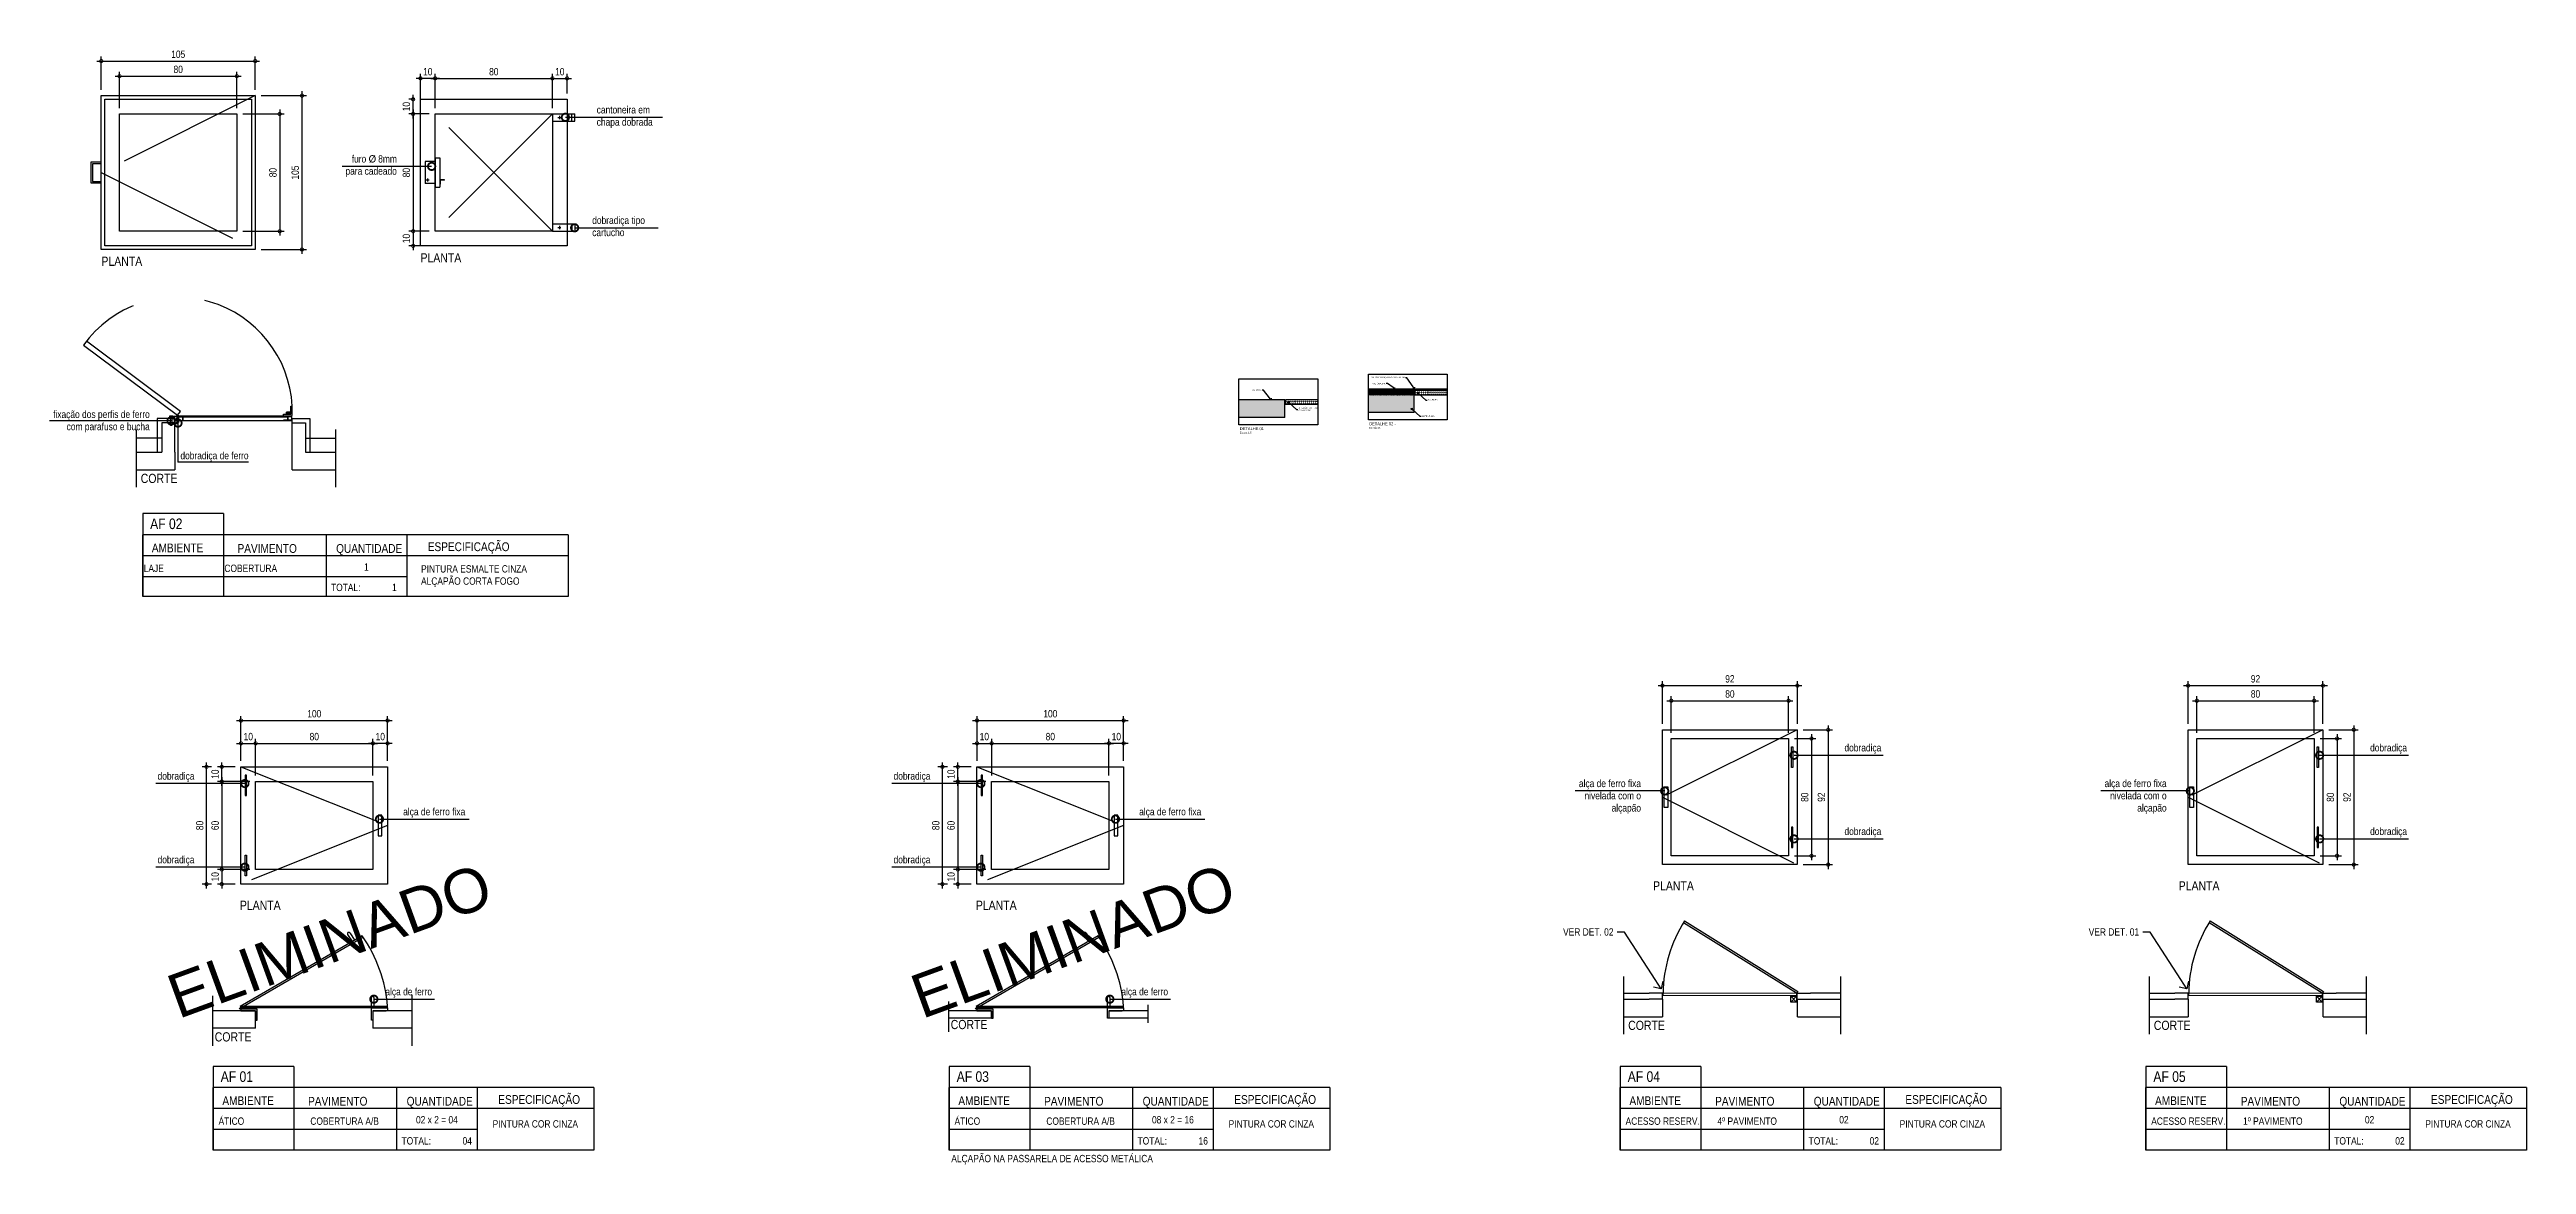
# Model space of a CAD drawing. Header units: metres. Extents: x -0.2 to 45.9, y -54 to 5.7.
# Drawn here: x 20.51 to 37.4, y -13.64 to -6.04 of the extents above; entities that cross this region are included whole.
import ezdxf
from ezdxf import colors
from ezdxf.entities.mleader import LeaderData, LeaderLine
from ezdxf.math import Vec2, Vec3

# ---------------------------------------------------------------- set-up
doc = ezdxf.new("R2010")
doc.units = ezdxf.units.M
doc.header["$PDMODE"] = 35
doc.linetypes.add('DASHEDX2', pattern=[1.5, 1, -0.5])
doc.linetypes.add('PHANTOM2', pattern=[1.25, 0.625, -0.125, 0.125, -0.125, 0.125, -0.125])
for name, color, linetype in [('ARQ- ALV ACAB', 4, 'Continuous'), ('ARQ- ALV OSSO', 5, 'Continuous'), ('arq-1', 7, 'Continuous'), ('ARQ-ALV ACAB', 4, 'Continuous'), ('ARQ-ALV OSSO', 5, 'Continuous'), ('ARQ-AUX', 7, 'Continuous'), ('ARQ-AUX1', 1, 'Continuous'), ('ARQ-AUX2', 2, 'Continuous'), ('ARQ-CAX', 1, 'Continuous'), ('ARQ-DIM', 2, 'Continuous'), ('ARQ-ENCH', 1, 'Continuous'), ('ARQ-EST', 2, 'Continuous'), ('ARQ-PRJ', 7, 'DASHEDX2'), ('ARQ-SIM', 1, 'Continuous'), ('ARQ-TXT', 2, 'Continuous'), ('ARQ-TXT2', 2, 'Continuous'), ('ES-PILARES', 2, 'Continuous')]:
    doc.layers.add(name, color=color, linetype=linetype)
doc.layers.add('ARQ-POR', color=1, linetype='Continuous', lineweight=20)
doc.styles.add('Adesa', font='ARIALN.TTF')
doc.styles.get("Standard").update_dxf_attribs({"font": 'arial.ttf'})
doc.dimstyles.new('ADESA 1-0025', dxfattribs={"dimtxt": 0.05, "dimasz": 0.045, "dimexe": 0.03, "dimexo": 0.04, "dimgap": 0.02, "dimtad": 1, "dimtoh": 1, "dimdec": 0, "dimlfac": 100, "dimzin": 4, "dimtxsty": 'Adesa', "dimblk": 'DOTSMALL', "dimcen": 1, "dimdle": 0.03, "dimclrd": 1, "dimclre": 1, "dimclrt": 256, "dimazin": 1, "dimtm": 1e-09, "dimtfac": 1, "dimtdec": 0, "dimtix": 1, "dimtmove": 2, "dimatfit": 0, "dimldrblk": 'DOTSMALL', "dimfxl": 0.8, "dimtvp": 2, "dimtolj": 1, "dimtzin": 0, "dimarcsym": 0})
doc.dimstyles.new('ADESA 1-0050', dxfattribs={"dimtxt": 0.1, "dimasz": 0.1, "dimexe": 0.05, "dimexo": 0.05, "dimgap": 0.03, "dimtad": 1, "dimdec": 1, "dimlfac": 100, "dimzin": 12, "dimtxsty": 'Adesa', "dimblk": 'DOTSMALL', "dimcen": 1, "dimdle": 0.05, "dimclrd": 1, "dimclre": 1, "dimclrt": 256, "dimazin": 3, "dimtm": 1e-09, "dimtfac": 1, "dimtdec": 1, "dimtmove": 1, "dimatfit": 0, "dimldrblk": 'DOTSMALL', "dimfxl": 0.8, "dimtvp": 2, "dimtolj": 1, "dimtzin": 0, "dimarcsym": 0})

msp = doc.modelspace()

# ---------------------------------------------------------------- texts
at = {"layer": 'ARQ-ALV ACAB', "char_height": 0.3, "attachment_point": 1, "rotation": 20}
for insert in [(21.2812, -12.3686), (26.3511, -12.3686)]:
    msp.add_mtext_dynamic_manual_height_columns('{\\C10;ELIMINADO}', width=2.28963, gutter_width=12.5, heights=[0], dxfattribs=dict(at, insert=insert))
at = {"layer": 'ARQ-TXT', "style": 'Adesa'}
for s, insert, char_height, width, attachment_point in [('cantoneira em chapa dobrada', (24.2367, -6.4215), 0.05, 0.421475, 1), ('furo {\\fCalibri|b0|i0|c0|p34;Ø\\fMS Shell Dlg 2|b0|i0|c0|p0;\\H0.70833x; }8mm\\Ppara cadeado', (22.874, -6.7562), 0.05, 0.678539, 3), ('dobradiça tipo\\Pcartucho', (24.2061, -7.1752), 0.05, 0.421475, 1), ('PLANTA', (23.035, -7.4249), 0.0625, 0.551174, 1), ('PLANTA', (20.8593, -7.4486), 0.0625, 0.551174, 1), ('fixação dos perfis de ferro\\Pcom parafuso e bucha', (21.189, -8.499), 0.05, 0.678539, 3), ('dobradiça de ferro', (21.398, -8.7805), 0.05, 0.649827, 1), ('CORTE', (21.1275, -8.93), 0.0625, 0.551174, 1), ('dobradiça ', (32.745, -10.7738), 0.05, 0.421475, 1), ('dobradiça ', (36.3293, -10.7738), 0.05, 0.421475, 1), ('dobradiça ', (21.494, -10.9665, 0), 0.05, 0.421475, 3), ('dobradiça ', (26.5126, -10.9665, 0), 0.05, 0.421475, 3), ('alça de ferro fixa\\Pnivelada com o alçapão', (31.3577, -11.0173), 0.05, 0.421475, 3), ('alça de ferro fixa\\Pnivelada com o alçapão', (34.942, -11.0173), 0.05, 0.421475, 3), ('alça de ferro fixa', (22.917, -11.2099, 0), 0.05, 0.421475, 1), ('alça de ferro fixa', (27.9357, -11.2099, 0), 0.05, 0.421475, 1), ('dobradiça ', (32.745, -11.3443), 0.05, 0.421475, 1), ('dobradiça ', (36.3293, -11.3443), 0.05, 0.421475, 1), ('dobradiça ', (21.494, -11.537, 0), 0.05, 0.421475, 3), ('dobradiça ', (26.5126, -11.537, 0), 0.05, 0.421475, 3), ('PLANTA', (31.4398, -11.7096), 0.0625, 0.551174, 1), ('PLANTA', (35.024, -11.7096), 0.0625, 0.551174, 1), ('PLANTA', (22.0817, -11.8423, 0), 0.0625, 0.551174, 3), ('PLANTA', (27.1003, -11.8423, 0), 0.0625, 0.551174, 3), ('alça de ferro ', (22.7957, -12.4377, 0), 0.05, 0.421475, 1), ('alça de ferro ', (27.8144, -12.4377, 0), 0.05, 0.421475, 1), ('CORTE', (26.9013, -12.6557, 0), 0.0625, 0.551174, 3), ('CORTE', (21.8827, -12.7399, 0), 0.0625, 0.551174, 3)]:
    msp.add_mtext(s, dxfattribs=dict(at, insert=insert, char_height=char_height, width=width, attachment_point=attachment_point))
at = {"layer": 'ARQ-TXT', "ltscale": 0.5, "char_height": 0.02, "attachment_point": 1, "style": 'Adesa'}
for s, insert in [('DETALHE 01 ', (28.622, -8.6121)), ('DETALHE 02 - ', (29.5043, -8.5786))]:
    msp.add_mtext(s, dxfattribs=dict(at, insert=insert))
at = {"layer": 'ARQ-TXT', "char_height": 0.0125, "attachment_point": 1, "style": 'Adesa'}
for insert in [(29.5043, -8.6096), (28.622, -8.6431)]:
    msp.add_mtext('Escala 1:5', dxfattribs=dict(at, insert=insert))
at = {"layer": 'ARQ-TXT', "ltscale": 0.01, "style": 'Adesa'}
for s, insert, char_height, width, attachment_point in [('AF 02', (21.1918, -9.2349), 0.072, 0.605305, 1), ('AMBIENTE', (21.3788, -9.4055), 0.06, 0.605305, 2), ('PAVIMENTO', (21.9898, -9.4093), 0.06, 0.605305, 2), ('QUANTIDADE', (22.6852, -9.4093), 0.06, 0.605305, 2), ('ESPECIFICAÇÃO', (23.3635, -9.3973), 0.06, 0.605305, 2), ('LAJE', (21.148, -9.5497), 0.05, 0.538805, 1), ('COBERTURA', (21.698, -9.5497), 0.05, 0.538805, 1), ('1', (22.6661, -9.5657), 0.05, 0.434103, 5), ('PINTURA ESMALTE CINZA\\PALÇAPÃO CORTA FOGO', (23.0389, -9.5534), 0.05, 0.995773, 1), ('TOTAL:^I 1', (22.4252, -9.68), 0.05, 0.749738, 1), ('AF 01', (21.6728, -13.0062, 0), 0.072, 0.605305, 1), ('AF 03', (26.6914, -13.0062, 0), 0.072, 0.605305, 1), ('AF 04', (31.2673, -13.0062, 0), 0.072, 0.605305, 1), ('AF 05', (34.8516, -13.0062, 0), 0.072, 0.605305, 1), ('ESPECIFICAÇÃO', (23.8445, -13.1685, 0), 0.06, 0.605305, 2), ('ESPECIFICAÇÃO', (28.8631, -13.1685, 0), 0.06, 0.605305, 2), ('ESPECIFICAÇÃO', (33.4391, -13.1685, 0), 0.06, 0.605305, 2), ('ESPECIFICAÇÃO', (37.0234, -13.1685, 0), 0.06, 0.605305, 2), ('ÁTICO', (21.6582, -13.321, 0), 0.05, 0.538805, 1), ('AMBIENTE', (21.8598, -13.1768, 0), 0.06, 0.605305, 2), ('PAVIMENTO', (22.4709, -13.1805, 0), 0.06, 0.605305, 2), ('COBERTURA A/B', (22.2841, -13.321, 0), 0.05, 0.633712, 1), ('QUANTIDADE', (23.1662, -13.1805, 0), 0.06, 0.605305, 2), ('02 x 2 = 04', (23.1471, -13.337, 0), 0.05, 0.434103, 5), ('PINTURA COR CINZA', (23.5271, -13.3399, 0), 0.05, 0.664931, 1), ('ÁTICO', (26.6768, -13.321, 0), 0.05, 0.538805, 1), ('AMBIENTE', (26.8785, -13.1768, 0), 0.06, 0.605305, 2), ('PAVIMENTO', (27.4895, -13.1805, 0), 0.06, 0.605305, 2), ('COBERTURA A/B', (27.3028, -13.321, 0), 0.05, 0.633712, 1), ('QUANTIDADE', (28.1849, -13.1805, 0), 0.06, 0.605305, 2), ('08 x 2 = 16', (28.1658, -13.337, 0), 0.05, 0.434103, 5), ('PINTURA COR CINZA', (28.5457, -13.3399, 0), 0.05, 0.664931, 1), ('ACESSO RESERV.', (31.2528, -13.321, 0), 0.05, 0.538805, 1), ('AMBIENTE', (31.4544, -13.1768, 0), 0.06, 0.605305, 2), ('PAVIMENTO', (32.0654, -13.1805, 0), 0.06, 0.605305, 2), ('4º PAVIMENTO', (31.8787, -13.321, 0), 0.05, 0.633712, 1), ('QUANTIDADE', (32.7608, -13.1805, 0), 0.06, 0.605305, 2), ('02', (32.7417, -13.337, 0), 0.05, 0.434103, 5), ('PINTURA COR CINZA', (33.1216, -13.3399, 0), 0.05, 0.664931, 1), ('ACESSO RESERV.', (34.837, -13.321, 0), 0.05, 0.538805, 1), ('AMBIENTE', (35.0387, -13.1768, 0), 0.06, 0.605305, 2), ('PAVIMENTO', (35.6497, -13.1805, 0), 0.06, 0.605305, 2), ('1º PAVIMENTO', (35.463, -13.321, 0), 0.05, 0.633712, 1), ('QUANTIDADE', (36.3451, -13.1805, 0), 0.06, 0.605305, 2), ('02', (36.326, -13.337, 0), 0.05, 0.434103, 5), ('PINTURA COR CINZA', (36.7059, -13.3399, 0), 0.05, 0.664931, 1), ('TOTAL:^I 04', (22.9062, -13.4557, 0), 0.05, 0.749738, 1), ('TOTAL:^I 16', (27.9249, -13.4557, 0), 0.05, 0.749738, 1), ('TOTAL:^I 02', (32.5008, -13.4557, 0), 0.05, 0.749738, 1), ('TOTAL:^I 02', (36.0851, -13.4557, 0), 0.05, 0.749738, 1), ('ALÇAPÃO NA PASSARELA DE ACESSO METÁLICA', (26.6548, -13.5764, 0), 0.05, 2.708018, 1)]:
    msp.add_mtext(s, dxfattribs=dict(at, insert=insert, char_height=char_height, width=width, attachment_point=attachment_point))
at = {"layer": 'ARQ-TXT2', "char_height": 0.0625, "width": 0.551174, "attachment_point": 1, "style": 'Adesa'}
for insert in [(31.2704, -12.6614), (34.8546, -12.6614)]:
    msp.add_mtext('CORTE', dxfattribs=dict(at, insert=insert))

# ---------------------------------------------------------------- blocks, each defined once
blk = doc.blocks.new('_DotSmall')
at = {"color": 0, "linetype": 'ByBlock', "const_width": 0.5}
blk.add_lwpolyline([(-0.0625, 0, 1), (0.0625, 0, 1)], format="xyb", close=True, dxfattribs=at)
blk = doc.blocks.new('*D144')
at = {"layer": 'ARQ-DIM', "color": 1, "lineweight": -2, "transparency": 16777216}
for p, q in [((21.881, -10.769), (22.741, -10.769)), ((21.911, -10.989), (21.911, -10.739)), ((22.711, -10.989), (22.711, -10.739))]:
    blk.add_line(p, q, dxfattribs=at)
at = {"layer": 'Defpoints', "color": 0, "transparency": 16777216}
for p in [(22.711, -10.769), (21.911, -11.029, 0), (22.711, -11.029, 0)]:
    blk.add_point(p, dxfattribs=at)
at = {"layer": 'ARQ-DIM', "color": 1, "lineweight": -2, "transparency": 16777216, "xscale": 0.045, "yscale": 0.045, "zscale": 0.045, "rotation": 180}
blk.add_blockref('_DotSmall', (21.911, -10.769), dxfattribs=at)
at = {"layer": 'ARQ-DIM', "color": 1, "lineweight": -2, "transparency": 16777216, "xscale": 0.045, "yscale": 0.045, "zscale": 0.045}
blk.add_blockref('_DotSmall', (22.711, -10.769), dxfattribs=at)
at = {"layer": 'ARQ-DIM', "transparency": 16777216, "insert": (22.311, -10.723), "char_height": 0.05, "attachment_point": 5, "style": 'Adesa'}
blk.add_mtext('\\A1;80', dxfattribs=at)
blk = doc.blocks.new('*D145')
at = {"layer": 'ARQ-DIM', "color": 1, "lineweight": -2, "transparency": 16777216}
for p, q in [((22.841, -10.769), (22.681, -10.769)), ((22.711, -10.889), (22.711, -10.739)), ((22.811, -10.889), (22.811, -10.739))]:
    blk.add_line(p, q, dxfattribs=at)
at = {"layer": 'Defpoints', "color": 0, "transparency": 16777216}
for p in [(22.711, -10.769), (22.711, -10.929), (22.811, -10.929, 0)]:
    blk.add_point(p, dxfattribs=at)
at = {"layer": 'ARQ-DIM', "color": 1, "lineweight": -2, "transparency": 16777216, "xscale": 0.045, "yscale": 0.045, "zscale": 0.045, "rotation": 180}
blk.add_blockref('_DotSmall', (22.711, -10.769), dxfattribs=at)
at = {"layer": 'ARQ-DIM', "color": 1, "lineweight": -2, "transparency": 16777216, "xscale": 0.045, "yscale": 0.045, "zscale": 0.045}
blk.add_blockref('_DotSmall', (22.811, -10.769), dxfattribs=at)
at = {"layer": 'ARQ-DIM', "transparency": 16777216, "insert": (22.761, -10.723), "char_height": 0.05, "attachment_point": 5, "style": 'Adesa'}
blk.add_mtext('\\A1;10', dxfattribs=at)
blk = doc.blocks.new('*D146')
at = {"layer": 'ARQ-DIM', "color": 1, "lineweight": -2, "transparency": 16777216}
for p, q in [((21.781, -10.769), (21.941, -10.769)), ((21.811, -10.889), (21.811, -10.739)), ((21.911, -10.889), (21.911, -10.739))]:
    blk.add_line(p, q, dxfattribs=at)
at = {"layer": 'Defpoints', "color": 0, "transparency": 16777216}
for p in [(21.911, -10.769), (21.811, -10.929, 0), (21.911, -10.929)]:
    blk.add_point(p, dxfattribs=at)
at = {"layer": 'ARQ-DIM', "color": 1, "lineweight": -2, "transparency": 16777216, "xscale": 0.045, "yscale": 0.045, "zscale": 0.045, "rotation": 180}
blk.add_blockref('_DotSmall', (21.811, -10.769), dxfattribs=at)
at = {"layer": 'ARQ-DIM', "color": 1, "lineweight": -2, "transparency": 16777216, "xscale": 0.045, "yscale": 0.045, "zscale": 0.045}
blk.add_blockref('_DotSmall', (21.911, -10.769), dxfattribs=at)
at = {"layer": 'ARQ-DIM', "transparency": 16777216, "insert": (21.861, -10.723), "char_height": 0.05, "attachment_point": 5, "style": 'Adesa'}
blk.add_mtext('\\A1;10', dxfattribs=at)
blk = doc.blocks.new('*D147')
at = {"layer": 'ARQ-DIM', "color": 1, "lineweight": -2, "transparency": 16777216}
for p, q in [((21.781, -10.613), (22.841, -10.613)), ((21.811, -10.774), (21.811, -10.583)), ((22.811, -10.774), (22.811, -10.583))]:
    blk.add_line(p, q, dxfattribs=at)
at = {"layer": 'Defpoints', "color": 0, "transparency": 16777216}
for p in [(22.811, -10.613), (21.811, -10.814), (22.811, -10.814)]:
    blk.add_point(p, dxfattribs=at)
at = {"layer": 'ARQ-DIM', "color": 1, "lineweight": -2, "transparency": 16777216, "xscale": 0.045, "yscale": 0.045, "zscale": 0.045, "rotation": 180}
blk.add_blockref('_DotSmall', (21.811, -10.613), dxfattribs=at)
at = {"layer": 'ARQ-DIM', "color": 1, "lineweight": -2, "transparency": 16777216, "xscale": 0.045, "yscale": 0.045, "zscale": 0.045}
blk.add_blockref('_DotSmall', (22.811, -10.613), dxfattribs=at)
at = {"layer": 'ARQ-DIM', "transparency": 16777216, "insert": (22.311, -10.567), "char_height": 0.05, "attachment_point": 5, "style": 'Adesa'}
blk.add_mtext('\\A1;100', dxfattribs=at)
blk = doc.blocks.new('*D148')
at = {"layer": 'ARQ-DIM', "color": 1, "lineweight": -2, "transparency": 16777216}
for p, q in [((21.771, -10.929), (21.65, -10.929)), ((21.68, -11.059), (21.68, -10.899)), ((21.871, -11.029), (21.65, -11.029))]:
    blk.add_line(p, q, dxfattribs=at)
at = {"layer": 'Defpoints', "color": 0, "transparency": 16777216}
for p in [(21.68, -10.929), (21.811, -10.929, 0), (21.911, -11.029, 0)]:
    blk.add_point(p, dxfattribs=at)
at = {"layer": 'ARQ-DIM', "color": 1, "lineweight": -2, "transparency": 16777216, "xscale": 0.045, "yscale": 0.045, "zscale": 0.045}
for p, rotation in [((21.68, -10.929), 90), ((21.68, -11.029), 270)]:
    blk.add_blockref('_DotSmall', p, dxfattribs=dict(at, rotation=rotation))
at = {"layer": 'ARQ-DIM', "transparency": 16777216, "insert": (21.635, -10.979), "char_height": 0.05, "attachment_point": 5, "rotation": 90, "style": 'Adesa'}
blk.add_mtext('\\A1;10', dxfattribs=at)
blk = doc.blocks.new('*D149')
at = {"layer": 'ARQ-DIM', "color": 1, "lineweight": -2, "transparency": 16777216}
for p, q in [((21.871, -11.029), (21.65, -11.029)), ((21.68, -10.999), (21.68, -11.659)), ((21.871, -11.629), (21.65, -11.629))]:
    blk.add_line(p, q, dxfattribs=at)
at = {"layer": 'Defpoints', "color": 0, "transparency": 16777216}
for p in [(21.911, -11.029, 0), (21.68, -11.629), (21.911, -11.629, 0)]:
    blk.add_point(p, dxfattribs=at)
at = {"layer": 'ARQ-DIM', "color": 1, "lineweight": -2, "transparency": 16777216, "xscale": 0.045, "yscale": 0.045, "zscale": 0.045}
for p, rotation in [((21.68, -11.029), 90), ((21.68, -11.629), 270)]:
    blk.add_blockref('_DotSmall', p, dxfattribs=dict(at, rotation=rotation))
at = {"layer": 'ARQ-DIM', "transparency": 16777216, "insert": (21.635, -11.329), "char_height": 0.05, "attachment_point": 5, "rotation": 90, "style": 'Adesa'}
blk.add_mtext('\\A1;60', dxfattribs=at)
blk = doc.blocks.new('*D150')
at = {"layer": 'ARQ-DIM', "color": 1, "lineweight": -2, "transparency": 16777216}
for p, q in [((21.871, -11.629), (21.65, -11.629)), ((21.68, -11.599), (21.68, -11.759)), ((21.771, -11.729), (21.65, -11.729))]:
    blk.add_line(p, q, dxfattribs=at)
at = {"layer": 'Defpoints', "color": 0, "transparency": 16777216}
for p in [(21.911, -11.629, 0), (21.68, -11.729), (21.811, -11.729, 0)]:
    blk.add_point(p, dxfattribs=at)
at = {"layer": 'ARQ-DIM', "color": 1, "lineweight": -2, "transparency": 16777216, "xscale": 0.045, "yscale": 0.045, "zscale": 0.045}
for p, rotation in [((21.68, -11.629), 90), ((21.68, -11.729), 270)]:
    blk.add_blockref('_DotSmall', p, dxfattribs=dict(at, rotation=rotation))
at = {"layer": 'ARQ-DIM', "transparency": 16777216, "insert": (21.635, -11.679), "char_height": 0.05, "attachment_point": 5, "rotation": 90, "style": 'Adesa'}
blk.add_mtext('\\A1;10', dxfattribs=at)
blk = doc.blocks.new('*D151')
at = {"layer": 'ARQ-DIM', "color": 1, "lineweight": -2, "transparency": 16777216}
for p, q in [((21.61, -10.929), (21.546, -10.929)), ((21.576, -11.759), (21.576, -10.899)), ((21.61, -11.729), (21.546, -11.729))]:
    blk.add_line(p, q, dxfattribs=at)
at = {"layer": 'Defpoints', "color": 0, "transparency": 16777216}
for p in [(21.576, -10.929), (21.65, -10.929), (21.65, -11.729)]:
    blk.add_point(p, dxfattribs=at)
at = {"layer": 'ARQ-DIM', "color": 1, "lineweight": -2, "transparency": 16777216, "xscale": 0.045, "yscale": 0.045, "zscale": 0.045}
for p, rotation in [((21.576, -10.929), 90), ((21.576, -11.729), 270)]:
    blk.add_blockref('_DotSmall', p, dxfattribs=dict(at, rotation=rotation))
at = {"layer": 'ARQ-DIM', "transparency": 16777216, "insert": (21.53, -11.329), "char_height": 0.05, "attachment_point": 5, "rotation": 90, "style": 'Adesa'}
blk.add_mtext('\\A1;80', dxfattribs=at)
blk = doc.blocks.new('_Open90')
at = {"color": 0, "linetype": 'ByBlock', "lineweight": -2}
for p, q in [((0, 0), (-1, 0)), ((-0.5, 0.5), (0, 0)), ((0, 0), (-0.5, -0.5))]:
    blk.add_line(p, q, dxfattribs=at)
blk = doc.blocks.new('*D152')
at = {"layer": 'ARQ-DIM', "color": 1, "lineweight": -2, "transparency": 16777216}
for p, q in [((20.953, -6.217), (21.813, -6.217)), ((20.983, -6.435), (20.983, -6.187)), ((21.783, -6.435), (21.783, -6.187))]:
    blk.add_line(p, q, dxfattribs=at)
at = {"layer": 'Defpoints', "color": 0, "transparency": 16777216}
for p in [(21.783, -6.217), (20.983, -6.475), (21.783, -6.475)]:
    blk.add_point(p, dxfattribs=at)
at = {"layer": 'ARQ-DIM', "color": 1, "lineweight": -2, "transparency": 16777216, "xscale": 0.045, "yscale": 0.045, "zscale": 0.045, "rotation": 180}
blk.add_blockref('_DotSmall', (20.983, -6.217), dxfattribs=at)
at = {"layer": 'ARQ-DIM', "color": 1, "lineweight": -2, "transparency": 16777216, "xscale": 0.045, "yscale": 0.045, "zscale": 0.045}
blk.add_blockref('_DotSmall', (21.783, -6.217), dxfattribs=at)
at = {"layer": 'ARQ-DIM', "transparency": 16777216, "insert": (21.383, -6.171), "char_height": 0.05, "attachment_point": 5, "style": 'Adesa'}
blk.add_mtext('\\A1;80', dxfattribs=at)
blk = doc.blocks.new('*D153')
at = {"layer": 'ARQ-DIM', "color": 1, "lineweight": -2, "transparency": 16777216}
for p, q in [((21.823, -6.475), (22.105, -6.475)), ((22.075, -6.445), (22.075, -7.305)), ((21.823, -7.275), (22.105, -7.275))]:
    blk.add_line(p, q, dxfattribs=at)
at = {"layer": 'Defpoints', "color": 0, "transparency": 16777216}
for p in [(21.783, -6.475), (21.783, -7.275), (22.075, -7.275)]:
    blk.add_point(p, dxfattribs=at)
at = {"layer": 'ARQ-DIM', "color": 1, "lineweight": -2, "transparency": 16777216, "xscale": 0.045, "yscale": 0.045, "zscale": 0.045}
for p, rotation in [((22.075, -6.475), 90), ((22.075, -7.275), 270)]:
    blk.add_blockref('_DotSmall', p, dxfattribs=dict(at, rotation=rotation))
at = {"layer": 'ARQ-DIM', "transparency": 16777216, "insert": (22.029, -6.875), "char_height": 0.05, "attachment_point": 5, "rotation": 90, "style": 'Adesa'}
blk.add_mtext('\\A1;80', dxfattribs=at)
blk = doc.blocks.new('*D154')
at = {"layer": 'ARQ-DIM', "color": 1, "lineweight": -2, "transparency": 16777216}
for p, q in [((20.828, -6.114), (21.938, -6.114)), ((20.858, -6.31), (20.858, -6.084)), ((21.908, -6.31), (21.908, -6.084))]:
    blk.add_line(p, q, dxfattribs=at)
at = {"layer": 'Defpoints', "color": 0, "transparency": 16777216}
for p in [(21.908, -6.114), (20.858, -6.35), (21.908, -6.35)]:
    blk.add_point(p, dxfattribs=at)
at = {"layer": 'ARQ-DIM', "color": 1, "lineweight": -2, "transparency": 16777216, "xscale": 0.045, "yscale": 0.045, "zscale": 0.045, "rotation": 180}
blk.add_blockref('_DotSmall', (20.858, -6.114), dxfattribs=at)
at = {"layer": 'ARQ-DIM', "color": 1, "lineweight": -2, "transparency": 16777216, "xscale": 0.045, "yscale": 0.045, "zscale": 0.045}
blk.add_blockref('_DotSmall', (21.908, -6.114), dxfattribs=at)
at = {"layer": 'ARQ-DIM', "transparency": 16777216, "insert": (21.383, -6.068), "char_height": 0.05, "attachment_point": 5, "style": 'Adesa'}
blk.add_mtext('\\A1;105', dxfattribs=at)
blk = doc.blocks.new('*D155')
at = {"layer": 'ARQ-DIM', "color": 1, "lineweight": -2, "transparency": 16777216}
for p, q in [((21.948, -6.35), (22.257, -6.35)), ((22.227, -6.32), (22.227, -7.43)), ((21.948, -7.4), (22.257, -7.4))]:
    blk.add_line(p, q, dxfattribs=at)
at = {"layer": 'Defpoints', "color": 0, "transparency": 16777216}
for p in [(21.908, -6.35), (21.908, -7.4), (22.227, -7.4)]:
    blk.add_point(p, dxfattribs=at)
at = {"layer": 'ARQ-DIM', "color": 1, "lineweight": -2, "transparency": 16777216, "xscale": 0.045, "yscale": 0.045, "zscale": 0.045}
for p, rotation in [((22.227, -6.35), 90), ((22.227, -7.4), 270)]:
    blk.add_blockref('_DotSmall', p, dxfattribs=dict(at, rotation=rotation))
at = {"layer": 'ARQ-DIM', "transparency": 16777216, "insert": (22.181, -6.875), "char_height": 0.05, "attachment_point": 5, "rotation": 90, "style": 'Adesa'}
blk.add_mtext('\\A1;105', dxfattribs=at)
blk = doc.blocks.new('*D156')
at = {"layer": 'ARQ-DIM', "color": 1, "lineweight": -2, "transparency": 16777216}
for p, q in [((23.165, -6.232), (23.005, -6.232)), ((23.035, -6.435), (23.035, -6.202)), ((23.135, -6.435), (23.135, -6.202))]:
    blk.add_line(p, q, dxfattribs=at)
at = {"layer": 'Defpoints', "color": 0, "transparency": 16777216}
for p in [(23.035, -6.232), (23.035, -6.475), (23.135, -6.475)]:
    blk.add_point(p, dxfattribs=at)
at = {"layer": 'ARQ-DIM', "color": 1, "lineweight": -2, "transparency": 16777216, "xscale": 0.045, "yscale": 0.045, "zscale": 0.045, "rotation": 180}
blk.add_blockref('_DotSmall', (23.035, -6.232), dxfattribs=at)
at = {"layer": 'ARQ-DIM', "color": 1, "lineweight": -2, "transparency": 16777216, "xscale": 0.045, "yscale": 0.045, "zscale": 0.045}
blk.add_blockref('_DotSmall', (23.135, -6.232), dxfattribs=at)
at = {"layer": 'ARQ-DIM', "transparency": 16777216, "insert": (23.085, -6.187), "char_height": 0.05, "attachment_point": 5, "style": 'Adesa'}
blk.add_mtext('\\A1;10', dxfattribs=at)
blk = doc.blocks.new('*D157')
at = {"layer": 'ARQ-DIM', "color": 1, "lineweight": -2, "transparency": 16777216}
for p, q in [((23.105, -6.232), (23.965, -6.232)), ((23.135, -6.435), (23.135, -6.202)), ((23.935, -6.435), (23.935, -6.202))]:
    blk.add_line(p, q, dxfattribs=at)
at = {"layer": 'Defpoints', "color": 0, "transparency": 16777216}
for p in [(23.935, -6.232), (23.135, -6.475), (23.935, -6.475)]:
    blk.add_point(p, dxfattribs=at)
at = {"layer": 'ARQ-DIM', "color": 1, "lineweight": -2, "transparency": 16777216, "xscale": 0.045, "yscale": 0.045, "zscale": 0.045, "rotation": 180}
blk.add_blockref('_DotSmall', (23.135, -6.232), dxfattribs=at)
at = {"layer": 'ARQ-DIM', "color": 1, "lineweight": -2, "transparency": 16777216, "xscale": 0.045, "yscale": 0.045, "zscale": 0.045}
blk.add_blockref('_DotSmall', (23.935, -6.232), dxfattribs=at)
at = {"layer": 'ARQ-DIM', "transparency": 16777216, "insert": (23.535, -6.187), "char_height": 0.05, "attachment_point": 5, "style": 'Adesa'}
blk.add_mtext('\\A1;80', dxfattribs=at)
blk = doc.blocks.new('*D158')
at = {"layer": 'ARQ-DIM', "color": 1, "lineweight": -2, "transparency": 16777216}
for p, q in [((23.905, -6.232), (24.065, -6.232)), ((23.935, -6.335), (23.935, -6.202)), ((24.035, -6.335), (24.035, -6.202))]:
    blk.add_line(p, q, dxfattribs=at)
at = {"layer": 'Defpoints', "color": 0, "transparency": 16777216}
for p in [(24.035, -6.232), (23.935, -6.375), (24.035, -6.375)]:
    blk.add_point(p, dxfattribs=at)
at = {"layer": 'ARQ-DIM', "color": 1, "lineweight": -2, "transparency": 16777216, "xscale": 0.045, "yscale": 0.045, "zscale": 0.045, "rotation": 180}
blk.add_blockref('_DotSmall', (23.935, -6.232), dxfattribs=at)
at = {"layer": 'ARQ-DIM', "color": 1, "lineweight": -2, "transparency": 16777216, "xscale": 0.045, "yscale": 0.045, "zscale": 0.045}
blk.add_blockref('_DotSmall', (24.035, -6.232), dxfattribs=at)
at = {"layer": 'ARQ-DIM', "transparency": 16777216, "insert": (23.985, -6.187), "char_height": 0.05, "attachment_point": 5, "style": 'Adesa'}
blk.add_mtext('\\A1;10', dxfattribs=at)
blk = doc.blocks.new('*D159')
at = {"layer": 'ARQ-DIM', "color": 1, "lineweight": -2, "transparency": 16777216}
for p, q in [((22.995, -6.375), (22.955, -6.375)), ((22.985, -6.505), (22.985, -6.345)), ((23.095, -6.475), (22.955, -6.475))]:
    blk.add_line(p, q, dxfattribs=at)
at = {"layer": 'Defpoints', "color": 0, "transparency": 16777216}
for p in [(22.985, -6.375), (23.035, -6.375), (23.135, -6.475)]:
    blk.add_point(p, dxfattribs=at)
at = {"layer": 'ARQ-DIM', "color": 1, "lineweight": -2, "transparency": 16777216, "xscale": 0.045, "yscale": 0.045, "zscale": 0.045}
for p, rotation in [((22.985, -6.375), 90), ((22.985, -6.475), 270)]:
    blk.add_blockref('_DotSmall', p, dxfattribs=dict(at, rotation=rotation))
at = {"layer": 'ARQ-DIM', "transparency": 16777216, "insert": (22.939, -6.425), "char_height": 0.05, "attachment_point": 5, "rotation": 90, "style": 'Adesa'}
blk.add_mtext('\\A1;10', dxfattribs=at)
blk = doc.blocks.new('*D160')
at = {"layer": 'ARQ-DIM', "color": 1, "lineweight": -2, "transparency": 16777216}
for p, q in [((23.095, -6.475), (22.955, -6.475)), ((22.985, -6.445), (22.985, -7.305)), ((23.095, -7.275), (22.955, -7.275))]:
    blk.add_line(p, q, dxfattribs=at)
at = {"layer": 'Defpoints', "color": 0, "transparency": 16777216}
for p in [(23.135, -6.475), (22.985, -7.275), (23.135, -7.275)]:
    blk.add_point(p, dxfattribs=at)
at = {"layer": 'ARQ-DIM', "color": 1, "lineweight": -2, "transparency": 16777216, "xscale": 0.045, "yscale": 0.045, "zscale": 0.045}
for p, rotation in [((22.985, -6.475), 90), ((22.985, -7.275), 270)]:
    blk.add_blockref('_DotSmall', p, dxfattribs=dict(at, rotation=rotation))
at = {"layer": 'ARQ-DIM', "transparency": 16777216, "insert": (22.939, -6.875), "char_height": 0.05, "attachment_point": 5, "rotation": 90, "style": 'Adesa'}
blk.add_mtext('\\A1;80', dxfattribs=at)
blk = doc.blocks.new('*D161')
at = {"layer": 'ARQ-DIM', "color": 1, "lineweight": -2, "transparency": 16777216}
for p, q in [((22.985, -7.245), (22.985, -7.405)), ((23.095, -7.275), (22.955, -7.275)), ((23.095, -7.375), (22.955, -7.375))]:
    blk.add_line(p, q, dxfattribs=at)
at = {"layer": 'Defpoints', "color": 0, "transparency": 16777216}
for p in [(22.985, -7.375), (23.135, -7.275), (23.135, -7.375)]:
    blk.add_point(p, dxfattribs=at)
at = {"layer": 'ARQ-DIM', "color": 1, "lineweight": -2, "transparency": 16777216, "xscale": 0.045, "yscale": 0.045, "zscale": 0.045}
for p, rotation in [((22.985, -7.275), 90), ((22.985, -7.375), 270)]:
    blk.add_blockref('_DotSmall', p, dxfattribs=dict(at, rotation=rotation))
at = {"layer": 'ARQ-DIM', "transparency": 16777216, "insert": (22.939, -7.325), "char_height": 0.05, "attachment_point": 5, "rotation": 90, "style": 'Adesa'}
blk.add_mtext('\\A1;10', dxfattribs=at)
blk = doc.blocks.new('*D194')
at = {"layer": 'ARQ-DIM', "color": 1, "lineweight": -2, "transparency": 16777216}
for p, q in [((26.9, -10.769), (27.76, -10.769)), ((26.93, -10.989), (26.93, -10.739)), ((27.73, -10.989), (27.73, -10.739))]:
    blk.add_line(p, q, dxfattribs=at)
at = {"layer": 'Defpoints', "color": 0, "transparency": 16777216}
for p in [(27.73, -10.769), (26.93, -11.029, 0), (27.73, -11.029, 0)]:
    blk.add_point(p, dxfattribs=at)
at = {"layer": 'ARQ-DIM', "color": 1, "lineweight": -2, "transparency": 16777216, "xscale": 0.045, "yscale": 0.045, "zscale": 0.045, "rotation": 180}
blk.add_blockref('_DotSmall', (26.93, -10.769), dxfattribs=at)
at = {"layer": 'ARQ-DIM', "color": 1, "lineweight": -2, "transparency": 16777216, "xscale": 0.045, "yscale": 0.045, "zscale": 0.045}
blk.add_blockref('_DotSmall', (27.73, -10.769), dxfattribs=at)
at = {"layer": 'ARQ-DIM', "transparency": 16777216, "insert": (27.33, -10.723), "char_height": 0.05, "attachment_point": 5, "style": 'Adesa'}
blk.add_mtext('\\A1;80', dxfattribs=at)
blk = doc.blocks.new('*D195')
at = {"layer": 'ARQ-DIM', "color": 1, "lineweight": -2, "transparency": 16777216}
for p, q in [((27.86, -10.769), (27.7, -10.769)), ((27.73, -10.889), (27.73, -10.739)), ((27.83, -10.889), (27.83, -10.739))]:
    blk.add_line(p, q, dxfattribs=at)
at = {"layer": 'Defpoints', "color": 0, "transparency": 16777216}
for p in [(27.73, -10.769), (27.73, -10.929), (27.83, -10.929, 0)]:
    blk.add_point(p, dxfattribs=at)
at = {"layer": 'ARQ-DIM', "color": 1, "lineweight": -2, "transparency": 16777216, "xscale": 0.045, "yscale": 0.045, "zscale": 0.045, "rotation": 180}
blk.add_blockref('_DotSmall', (27.73, -10.769), dxfattribs=at)
at = {"layer": 'ARQ-DIM', "color": 1, "lineweight": -2, "transparency": 16777216, "xscale": 0.045, "yscale": 0.045, "zscale": 0.045}
blk.add_blockref('_DotSmall', (27.83, -10.769), dxfattribs=at)
at = {"layer": 'ARQ-DIM', "transparency": 16777216, "insert": (27.78, -10.723), "char_height": 0.05, "attachment_point": 5, "style": 'Adesa'}
blk.add_mtext('\\A1;10', dxfattribs=at)
blk = doc.blocks.new('*D196')
at = {"layer": 'ARQ-DIM', "color": 1, "lineweight": -2, "transparency": 16777216}
for p, q in [((26.8, -10.769), (26.96, -10.769)), ((26.83, -10.889), (26.83, -10.739)), ((26.93, -10.889), (26.93, -10.739))]:
    blk.add_line(p, q, dxfattribs=at)
at = {"layer": 'Defpoints', "color": 0, "transparency": 16777216}
for p in [(26.93, -10.769), (26.83, -10.929, 0), (26.93, -10.929)]:
    blk.add_point(p, dxfattribs=at)
at = {"layer": 'ARQ-DIM', "color": 1, "lineweight": -2, "transparency": 16777216, "xscale": 0.045, "yscale": 0.045, "zscale": 0.045, "rotation": 180}
blk.add_blockref('_DotSmall', (26.83, -10.769), dxfattribs=at)
at = {"layer": 'ARQ-DIM', "color": 1, "lineweight": -2, "transparency": 16777216, "xscale": 0.045, "yscale": 0.045, "zscale": 0.045}
blk.add_blockref('_DotSmall', (26.93, -10.769), dxfattribs=at)
at = {"layer": 'ARQ-DIM', "transparency": 16777216, "insert": (26.88, -10.723), "char_height": 0.05, "attachment_point": 5, "style": 'Adesa'}
blk.add_mtext('\\A1;10', dxfattribs=at)
blk = doc.blocks.new('*D191')
at = {"layer": 'ARQ-DIM', "color": 1, "lineweight": -2, "transparency": 16777216}
for p, q in [((26.8, -10.613), (27.86, -10.613)), ((26.83, -10.774), (26.83, -10.583)), ((27.83, -10.774), (27.83, -10.583))]:
    blk.add_line(p, q, dxfattribs=at)
at = {"layer": 'Defpoints', "color": 0, "transparency": 16777216}
for p in [(27.83, -10.613), (26.83, -10.814), (27.83, -10.814)]:
    blk.add_point(p, dxfattribs=at)
at = {"layer": 'ARQ-DIM', "color": 1, "lineweight": -2, "transparency": 16777216, "xscale": 0.045, "yscale": 0.045, "zscale": 0.045, "rotation": 180}
blk.add_blockref('_DotSmall', (26.83, -10.613), dxfattribs=at)
at = {"layer": 'ARQ-DIM', "color": 1, "lineweight": -2, "transparency": 16777216, "xscale": 0.045, "yscale": 0.045, "zscale": 0.045}
blk.add_blockref('_DotSmall', (27.83, -10.613), dxfattribs=at)
at = {"layer": 'ARQ-DIM', "transparency": 16777216, "insert": (27.33, -10.567), "char_height": 0.05, "attachment_point": 5, "style": 'Adesa'}
blk.add_mtext('\\A1;100', dxfattribs=at)
blk = doc.blocks.new('*D192')
at = {"layer": 'ARQ-DIM', "color": 1, "lineweight": -2, "transparency": 16777216}
for p, q in [((26.79, -10.929), (26.669, -10.929)), ((26.699, -11.059), (26.699, -10.899)), ((26.89, -11.029), (26.669, -11.029))]:
    blk.add_line(p, q, dxfattribs=at)
at = {"layer": 'Defpoints', "color": 0, "transparency": 16777216}
for p in [(26.699, -10.929), (26.83, -10.929, 0), (26.93, -11.029, 0)]:
    blk.add_point(p, dxfattribs=at)
at = {"layer": 'ARQ-DIM', "color": 1, "lineweight": -2, "transparency": 16777216, "xscale": 0.045, "yscale": 0.045, "zscale": 0.045}
for p, rotation in [((26.699, -10.929), 90), ((26.699, -11.029), 270)]:
    blk.add_blockref('_DotSmall', p, dxfattribs=dict(at, rotation=rotation))
at = {"layer": 'ARQ-DIM', "transparency": 16777216, "insert": (26.653, -10.979), "char_height": 0.05, "attachment_point": 5, "rotation": 90, "style": 'Adesa'}
blk.add_mtext('\\A1;10', dxfattribs=at)
blk = doc.blocks.new('*D197')
at = {"layer": 'ARQ-DIM', "color": 1, "lineweight": -2, "transparency": 16777216}
for p, q in [((26.89, -11.029), (26.669, -11.029)), ((26.699, -10.999), (26.699, -11.659)), ((26.89, -11.629), (26.669, -11.629))]:
    blk.add_line(p, q, dxfattribs=at)
at = {"layer": 'Defpoints', "color": 0, "transparency": 16777216}
for p in [(26.93, -11.029, 0), (26.699, -11.629), (26.93, -11.629, 0)]:
    blk.add_point(p, dxfattribs=at)
at = {"layer": 'ARQ-DIM', "color": 1, "lineweight": -2, "transparency": 16777216, "xscale": 0.045, "yscale": 0.045, "zscale": 0.045}
for p, rotation in [((26.699, -11.029), 90), ((26.699, -11.629), 270)]:
    blk.add_blockref('_DotSmall', p, dxfattribs=dict(at, rotation=rotation))
at = {"layer": 'ARQ-DIM', "transparency": 16777216, "insert": (26.653, -11.329), "char_height": 0.05, "attachment_point": 5, "rotation": 90, "style": 'Adesa'}
blk.add_mtext('\\A1;60', dxfattribs=at)
blk = doc.blocks.new('*D198')
at = {"layer": 'ARQ-DIM', "color": 1, "lineweight": -2, "transparency": 16777216}
for p, q in [((26.89, -11.629), (26.669, -11.629)), ((26.699, -11.599), (26.699, -11.759)), ((26.79, -11.729), (26.669, -11.729))]:
    blk.add_line(p, q, dxfattribs=at)
at = {"layer": 'Defpoints', "color": 0, "transparency": 16777216}
for p in [(26.93, -11.629, 0), (26.699, -11.729), (26.83, -11.729, 0)]:
    blk.add_point(p, dxfattribs=at)
at = {"layer": 'ARQ-DIM', "color": 1, "lineweight": -2, "transparency": 16777216, "xscale": 0.045, "yscale": 0.045, "zscale": 0.045}
for p, rotation in [((26.699, -11.629), 90), ((26.699, -11.729), 270)]:
    blk.add_blockref('_DotSmall', p, dxfattribs=dict(at, rotation=rotation))
at = {"layer": 'ARQ-DIM', "transparency": 16777216, "insert": (26.653, -11.679), "char_height": 0.05, "attachment_point": 5, "rotation": 90, "style": 'Adesa'}
blk.add_mtext('\\A1;10', dxfattribs=at)
blk = doc.blocks.new('*D193')
at = {"layer": 'ARQ-DIM', "color": 1, "lineweight": -2, "transparency": 16777216}
for p, q in [((26.629, -10.929), (26.564, -10.929)), ((26.594, -11.759), (26.594, -10.899)), ((26.629, -11.729), (26.564, -11.729))]:
    blk.add_line(p, q, dxfattribs=at)
at = {"layer": 'Defpoints', "color": 0, "transparency": 16777216}
for p in [(26.594, -10.929), (26.669, -10.929), (26.669, -11.729)]:
    blk.add_point(p, dxfattribs=at)
at = {"layer": 'ARQ-DIM', "color": 1, "lineweight": -2, "transparency": 16777216, "xscale": 0.045, "yscale": 0.045, "zscale": 0.045}
for p, rotation in [((26.594, -10.929), 90), ((26.594, -11.729), 270)]:
    blk.add_blockref('_DotSmall', p, dxfattribs=dict(at, rotation=rotation))
at = {"layer": 'ARQ-DIM', "transparency": 16777216, "insert": (26.549, -11.329), "char_height": 0.05, "attachment_point": 5, "rotation": 90, "style": 'Adesa'}
blk.add_mtext('\\A1;80', dxfattribs=at)
blk = doc.blocks.new('*D200')
at = {"layer": 'ARQ-DIM', "color": 1, "lineweight": -2, "transparency": 16777216}
for p, q in [((31.564, -10.696), (31.564, -10.448)), ((32.364, -10.696), (32.364, -10.448)), ((31.534, -10.478), (32.394, -10.478))]:
    blk.add_line(p, q, dxfattribs=at)
at = {"layer": 'Defpoints', "color": 0, "transparency": 16777216}
for p in [(32.364, -10.478), (31.564, -10.736), (32.364, -10.736)]:
    blk.add_point(p, dxfattribs=at)
at = {"layer": 'ARQ-DIM', "color": 1, "lineweight": -2, "transparency": 16777216, "xscale": 0.045, "yscale": 0.045, "zscale": 0.045, "rotation": 180}
blk.add_blockref('_DotSmall', (31.564, -10.478), dxfattribs=at)
at = {"layer": 'ARQ-DIM', "color": 1, "lineweight": -2, "transparency": 16777216, "xscale": 0.045, "yscale": 0.045, "zscale": 0.045}
blk.add_blockref('_DotSmall', (32.364, -10.478), dxfattribs=at)
at = {"layer": 'ARQ-DIM', "transparency": 16777216, "insert": (31.964, -10.432), "char_height": 0.05, "attachment_point": 5, "style": 'Adesa'}
blk.add_mtext('\\A1;80', dxfattribs=at)
blk = doc.blocks.new('*D201')
at = {"layer": 'ARQ-DIM', "color": 1, "lineweight": -2, "transparency": 16777216}
for p, q in [((32.404, -10.736), (32.55, -10.736)), ((32.52, -10.706), (32.52, -11.566)), ((32.404, -11.536), (32.55, -11.536))]:
    blk.add_line(p, q, dxfattribs=at)
at = {"layer": 'Defpoints', "color": 0, "transparency": 16777216}
for p in [(32.364, -10.736), (32.364, -11.536), (32.52, -11.536)]:
    blk.add_point(p, dxfattribs=at)
at = {"layer": 'ARQ-DIM', "color": 1, "lineweight": -2, "transparency": 16777216, "xscale": 0.045, "yscale": 0.045, "zscale": 0.045}
for p, rotation in [((32.52, -10.736), 90), ((32.52, -11.536), 270)]:
    blk.add_blockref('_DotSmall', p, dxfattribs=dict(at, rotation=rotation))
at = {"layer": 'ARQ-DIM', "transparency": 16777216, "insert": (32.474, -11.136), "char_height": 0.05, "attachment_point": 5, "rotation": 90, "style": 'Adesa'}
blk.add_mtext('\\A1;80', dxfattribs=at)
blk = doc.blocks.new('*D199')
at = {"layer": 'ARQ-DIM', "color": 1, "lineweight": -2, "transparency": 16777216}
for p, q in [((31.474, -10.375), (32.454, -10.375)), ((31.504, -10.636), (31.504, -10.345)), ((32.424, -10.636), (32.424, -10.345))]:
    blk.add_line(p, q, dxfattribs=at)
at = {"layer": 'Defpoints', "color": 0, "transparency": 16777216}
for p in [(32.424, -10.375), (31.504, -10.676), (32.424, -10.676)]:
    blk.add_point(p, dxfattribs=at)
at = {"layer": 'ARQ-DIM', "color": 1, "lineweight": -2, "transparency": 16777216, "xscale": 0.045, "yscale": 0.045, "zscale": 0.045, "rotation": 180}
blk.add_blockref('_DotSmall', (31.504, -10.375), dxfattribs=at)
at = {"layer": 'ARQ-DIM', "color": 1, "lineweight": -2, "transparency": 16777216, "xscale": 0.045, "yscale": 0.045, "zscale": 0.045}
blk.add_blockref('_DotSmall', (32.424, -10.375), dxfattribs=at)
at = {"layer": 'ARQ-DIM', "transparency": 16777216, "insert": (31.964, -10.329), "char_height": 0.05, "attachment_point": 5, "style": 'Adesa'}
blk.add_mtext('\\A1;92', dxfattribs=at)
blk = doc.blocks.new('*D202')
at = {"layer": 'ARQ-DIM', "color": 1, "lineweight": -2, "transparency": 16777216}
for p, q in [((32.464, -10.676), (32.664, -10.676)), ((32.634, -10.646), (32.634, -11.626)), ((32.464, -11.596), (32.664, -11.596))]:
    blk.add_line(p, q, dxfattribs=at)
at = {"layer": 'Defpoints', "color": 0, "transparency": 16777216}
for p in [(32.424, -10.676), (32.424, -11.596), (32.634, -11.596)]:
    blk.add_point(p, dxfattribs=at)
at = {"layer": 'ARQ-DIM', "color": 1, "lineweight": -2, "transparency": 16777216, "xscale": 0.045, "yscale": 0.045, "zscale": 0.045}
for p, rotation in [((32.634, -10.676), 90), ((32.634, -11.596), 270)]:
    blk.add_blockref('_DotSmall', p, dxfattribs=dict(at, rotation=rotation))
at = {"layer": 'ARQ-DIM', "transparency": 16777216, "insert": (32.588, -11.136), "char_height": 0.05, "attachment_point": 5, "rotation": 90, "style": 'Adesa'}
blk.add_mtext('\\A1;92', dxfattribs=at)
blk = doc.blocks.new('*D204')
at = {"layer": 'ARQ-DIM', "color": 1, "lineweight": -2, "transparency": 16777216}
for p, q in [((35.148, -10.696), (35.148, -10.448)), ((35.948, -10.696), (35.948, -10.448)), ((35.118, -10.478), (35.978, -10.478))]:
    blk.add_line(p, q, dxfattribs=at)
at = {"layer": 'Defpoints', "color": 0, "transparency": 16777216}
for p in [(35.948, -10.478), (35.148, -10.736), (35.948, -10.736)]:
    blk.add_point(p, dxfattribs=at)
at = {"layer": 'ARQ-DIM', "color": 1, "lineweight": -2, "transparency": 16777216, "xscale": 0.045, "yscale": 0.045, "zscale": 0.045, "rotation": 180}
blk.add_blockref('_DotSmall', (35.148, -10.478), dxfattribs=at)
at = {"layer": 'ARQ-DIM', "color": 1, "lineweight": -2, "transparency": 16777216, "xscale": 0.045, "yscale": 0.045, "zscale": 0.045}
blk.add_blockref('_DotSmall', (35.948, -10.478), dxfattribs=at)
at = {"layer": 'ARQ-DIM', "transparency": 16777216, "insert": (35.548, -10.432), "char_height": 0.05, "attachment_point": 5, "style": 'Adesa'}
blk.add_mtext('\\A1;80', dxfattribs=at)
blk = doc.blocks.new('*D205')
at = {"layer": 'ARQ-DIM', "color": 1, "lineweight": -2, "transparency": 16777216}
for p, q in [((35.988, -10.736), (36.134, -10.736)), ((36.104, -10.706), (36.104, -11.566)), ((35.988, -11.536), (36.134, -11.536))]:
    blk.add_line(p, q, dxfattribs=at)
at = {"layer": 'Defpoints', "color": 0, "transparency": 16777216}
for p in [(35.948, -10.736), (35.948, -11.536), (36.104, -11.536)]:
    blk.add_point(p, dxfattribs=at)
at = {"layer": 'ARQ-DIM', "color": 1, "lineweight": -2, "transparency": 16777216, "xscale": 0.045, "yscale": 0.045, "zscale": 0.045}
for p, rotation in [((36.104, -10.736), 90), ((36.104, -11.536), 270)]:
    blk.add_blockref('_DotSmall', p, dxfattribs=dict(at, rotation=rotation))
at = {"layer": 'ARQ-DIM', "transparency": 16777216, "insert": (36.059, -11.136), "char_height": 0.05, "attachment_point": 5, "rotation": 90, "style": 'Adesa'}
blk.add_mtext('\\A1;80', dxfattribs=at)
blk = doc.blocks.new('*D203')
at = {"layer": 'ARQ-DIM', "color": 1, "lineweight": -2, "transparency": 16777216}
for p, q in [((35.058, -10.375), (36.038, -10.375)), ((35.088, -10.636), (35.088, -10.345)), ((36.008, -10.636), (36.008, -10.345))]:
    blk.add_line(p, q, dxfattribs=at)
at = {"layer": 'Defpoints', "color": 0, "transparency": 16777216}
for p in [(36.008, -10.375), (35.088, -10.676), (36.008, -10.676)]:
    blk.add_point(p, dxfattribs=at)
at = {"layer": 'ARQ-DIM', "color": 1, "lineweight": -2, "transparency": 16777216, "xscale": 0.045, "yscale": 0.045, "zscale": 0.045, "rotation": 180}
blk.add_blockref('_DotSmall', (35.088, -10.375), dxfattribs=at)
at = {"layer": 'ARQ-DIM', "color": 1, "lineweight": -2, "transparency": 16777216, "xscale": 0.045, "yscale": 0.045, "zscale": 0.045}
blk.add_blockref('_DotSmall', (36.008, -10.375), dxfattribs=at)
at = {"layer": 'ARQ-DIM', "transparency": 16777216, "insert": (35.548, -10.329), "char_height": 0.05, "attachment_point": 5, "style": 'Adesa'}
blk.add_mtext('\\A1;92', dxfattribs=at)
blk = doc.blocks.new('*D206')
at = {"layer": 'ARQ-DIM', "color": 1, "lineweight": -2, "transparency": 16777216}
for p, q in [((36.048, -10.676), (36.248, -10.676)), ((36.218, -10.646), (36.218, -11.626)), ((36.048, -11.596), (36.248, -11.596))]:
    blk.add_line(p, q, dxfattribs=at)
at = {"layer": 'Defpoints', "color": 0, "transparency": 16777216}
for p in [(36.008, -10.676), (36.008, -11.596), (36.218, -11.596)]:
    blk.add_point(p, dxfattribs=at)
at = {"layer": 'ARQ-DIM', "color": 1, "lineweight": -2, "transparency": 16777216, "xscale": 0.045, "yscale": 0.045, "zscale": 0.045}
for p, rotation in [((36.218, -10.676), 90), ((36.218, -11.596), 270)]:
    blk.add_blockref('_DotSmall', p, dxfattribs=dict(at, rotation=rotation))
at = {"layer": 'ARQ-DIM', "transparency": 16777216, "insert": (36.172, -11.136), "char_height": 0.05, "attachment_point": 5, "rotation": 90, "style": 'Adesa'}
blk.add_mtext('\\A1;92', dxfattribs=at)

# ---------------------------------------------------------------- dimensions: what is measured, and where the dimension line sits
at = {"layer": 'ARQ-DIM'}
for base, p1, p2, picture, middle in [((21.9081, -6.1137), (20.8581, -6.35), (21.9081, -6.35), '*D154', (21.3831, -6.0681)), ((21.7831, -6.2169), (20.9831, -6.475), (21.7831, -6.475), '*D152', (21.3831, -6.1713)), ((23.0346, -6.2321), (23.1346, -6.475), (23.0346, -6.475), '*D156', (23.0846, -6.1866)), ((23.9346, -6.2321), (23.1346, -6.475), (23.9346, -6.475), '*D157', (23.5346, -6.1866)), ((24.0346, -6.2321), (23.9346, -6.375), (24.0346, -6.375), '*D158', (23.9846, -6.1866)), ((32.4235, -10.3747), (31.5035, -10.6761), (32.4235, -10.6761), '*D199', (31.9635, -10.3292)), ((36.0078, -10.3747), (35.0878, -10.6761), (36.0078, -10.6761), '*D203', (35.5478, -10.3292)), ((32.3635, -10.4779), (31.5635, -10.7361), (32.3635, -10.7361), '*D200', (31.9635, -10.4324)), ((35.9478, -10.4779), (35.1478, -10.7361), (35.9478, -10.7361), '*D204', (35.5478, -10.4324))]:
    dim = msp.add_linear_dim(base=base, p1=p1, p2=p2, dimstyle='ADESA 1-0025', override={"dimtxsty": 'Adesa'}, dxfattribs=at)
    dim.commit()
    dim.dimension.update_dxf_attribs({"geometry": picture, "text_midpoint": middle})
for base, p1, p2, picture, middle in [((22.227, -7.4), (21.9081, -6.35), (21.9081, -7.4), '*D155', (22.1814, -6.875)), ((22.9848, -6.375), (23.1346, -6.475), (23.0346, -6.375), '*D159', (22.9393, -6.425)), ((22.0749, -7.275), (21.7831, -6.475), (21.7831, -7.275), '*D153', (22.0293, -6.875)), ((22.9848, -7.275), (23.1346, -6.475), (23.1346, -7.275), '*D160', (22.9393, -6.875)), ((22.9848, -7.375), (23.1346, -7.275), (23.1346, -7.375), '*D161', (22.9393, -7.325)), ((32.5198, -11.5361), (32.3635, -10.7361), (32.3635, -11.5361), '*D201', (32.4743, -11.1361)), ((32.6335, -11.5961), (32.4235, -10.6761), (32.4235, -11.5961), '*D202', (32.588, -11.1361)), ((36.1041, -11.5361), (35.9478, -10.7361), (35.9478, -11.5361), '*D205', (36.0585, -11.1361)), ((36.2178, -11.5961), (36.0078, -10.6761), (36.0078, -11.5961), '*D206', (36.1723, -11.1361))]:
    dim = msp.add_linear_dim(base=base, p1=p1, p2=p2, angle=90, dimstyle='ADESA 1-0025', override={"dimtxsty": 'Adesa'}, dxfattribs=at)
    dim.commit()
    dim.dimension.update_dxf_attribs({"geometry": picture, "text_midpoint": middle})
for base, p1, p2, picture, middle in [((22.8112, -10.6128), (21.8112, -10.8137), (22.8112, -10.8137), '*D147', (22.3112, -10.5673)), ((27.8298, -10.6128), (26.8298, -10.8137), (27.8298, -10.8137), '*D191', (27.3298, -10.5673)), ((21.9112, -10.7687), (21.8112, -10.9288, 0), (21.9112, -10.9288), '*D146', (21.8612, -10.7232)), ((22.7112, -10.7687), (21.9112, -11.0288, 0), (22.7112, -11.0288, 0), '*D144', (22.3112, -10.7232)), ((22.7112, -10.7687), (22.8112, -10.9288, 0), (22.7112, -10.9288), '*D145', (22.7612, -10.7232)), ((26.9298, -10.7687), (26.8298, -10.9288, 0), (26.9298, -10.9288), '*D196', (26.8798, -10.7232)), ((27.7298, -10.7687), (26.9298, -11.0288, 0), (27.7298, -11.0288, 0), '*D194', (27.3298, -10.7232)), ((27.7298, -10.7687), (27.8298, -10.9288, 0), (27.7298, -10.9288), '*D195', (27.7798, -10.7232))]:
    dim = msp.add_linear_dim(base=base, p1=p1, p2=p2, dimstyle='ADESA 1-0025', dxfattribs=at)
    dim.commit()
    dim.dimension.update_dxf_attribs({"geometry": picture, "text_midpoint": middle})
for base, p1, p2, picture, middle in [((21.5758, -10.9288), (21.6501, -11.7288), (21.6501, -10.9288), '*D151', (21.5303, -11.3288)), ((21.6801, -10.9288), (21.9112, -11.0288, 0), (21.8112, -10.9288, 0), '*D148', (21.6346, -10.9788)), ((26.5944, -10.9288), (26.6687, -11.7288), (26.6687, -10.9288), '*D193', (26.5489, -11.3288)), ((26.6987, -10.9288), (26.9298, -11.0288, 0), (26.8298, -10.9288, 0), '*D192', (26.6532, -10.9788)), ((21.6801, -11.6288), (21.9112, -11.0288, 0), (21.9112, -11.6288, 0), '*D149', (21.6346, -11.3288)), ((26.6987, -11.6288), (26.9298, -11.0288, 0), (26.9298, -11.6288, 0), '*D197', (26.6532, -11.3288)), ((21.6801, -11.7288), (21.9112, -11.6288, 0), (21.8112, -11.7288, 0), '*D150', (21.6346, -11.6788)), ((26.6987, -11.7288), (26.9298, -11.6288, 0), (26.8298, -11.7288, 0), '*D198', (26.6532, -11.6788))]:
    dim = msp.add_linear_dim(base=base, p1=p1, p2=p2, angle=90, dimstyle='ADESA 1-0025', dxfattribs=at)
    dim.commit()
    dim.dimension.update_dxf_attribs({"geometry": picture, "text_midpoint": middle})

# ---------------------------------------------------------------- hatches: boundary and pattern name
h = msp.add_hatch()
h.set_pattern_fill('BRASS', color=8, scale=0.001, angle=30)
h.set_pattern_definition([(30, (-897.169967, -241.1125474), (-0.003175, 0.005499261314), []), (30, (-897.171555, -241.109798), (-0.003175, 0.005499261314), [0.003175, -0.0015875])])
h.paths.add_polyline_path([(29.8106, -8.3617), (29.4985, -8.3617), (29.4985, -8.3917), (29.7395, -8.3917), (29.8106, -8.3917)])
at = {"layer": 'ARQ-AUX1'}
h = msp.add_hatch(dxfattribs=at)
h.set_pattern_fill('ANSI32', color=8, scale=0.05, style=0)
h.set_pattern_definition([(45, (-216.471228, -411.086863), (-0.01325825215, 0.01325825215), []), (45, (-216.46239, -411.086863), (-0.01325825215, 0.01325825215), [])])
h.paths.add_polyline_path([(21.3607, -8.5528), (21.3607, -8.5878), (21.3757, -8.5878), (21.3757, -8.5378), (21.3257, -8.5378), (21.3257, -8.5528)])
at = {"layer": 'ARQ-AUX2'}
h = msp.add_hatch(dxfattribs=at)
h.set_pattern_fill('DASH', color=252, scale=0.003, angle=45)
h.set_pattern_definition([(45, (28.93324, -8.440239), (9e-19, 0.0134704), [0.009525, -0.009525])])
h.paths.add_polyline_path([(29.1542, -8.4252), (28.9332, -8.4252), (28.9332, -8.4552), (29.1542, -8.4552)])
h = msp.add_hatch(dxfattribs=at)
h.set_pattern_fill('DASH', color=252, scale=0.003, angle=45)
h.set_pattern_definition([(45, (29.815572, -8.3767445), (9e-19, 0.0134704), [0.009525, -0.009525])])
h.paths.add_polyline_path([(30.0365, -8.3617), (29.8156, -8.3617), (29.8156, -8.3917), (30.0365, -8.3917)])
at = {"layer": 'ARQ-DIM'}
h = msp.add_hatch(color=8, dxfattribs=at)
h.dxf.hatch_style = 1
h.paths.add_polyline_path([(28.9282, -8.4252), (28.7871, -8.4252), (28.6309, -8.4252), (28.6332, -8.4327), (28.6193, -8.4252), (28.6162, -8.4252), (28.6162, -8.5452), (28.7871, -8.5452), (28.9282, -8.5452)])
h.paths.add_polyline_path([(28.6309, -8.4252), (28.6193, -8.4252), (28.62, -8.4256), (28.6332, -8.4327)], flags=17)
h = msp.add_hatch(color=8, dxfattribs=at)
h.dxf.hatch_style = 1
h.paths.add_polyline_path([(29.8106, -8.3917), (29.6695, -8.3917), (29.5133, -8.3917), (29.5155, -8.3992), (29.5017, -8.3917), (29.4985, -8.3917), (29.4985, -8.5117), (29.6695, -8.5117), (29.8106, -8.5117)])
h.paths.add_polyline_path([(29.5133, -8.3917), (29.5017, -8.3917), (29.5023, -8.3921), (29.5155, -8.3992)], flags=17)
at = {"layer": 'ES-PILARES'}
h = msp.add_hatch(dxfattribs=at)
h.set_pattern_fill('ANSI37', color=8, scale=0.001)
h.set_pattern_definition([(45, (-897.1699672, -241.1125474), (-0.00224506403, 0.00224506403), []), (135, (-897.1699672, -241.1125474), (-0.00224506403, -0.00224506403), [])])
h.paths.add_polyline_path([(29.8106, -8.3517), (29.4985, -8.3517), (29.4985, -8.3567), (29.8106, -8.3567)])
h = msp.add_hatch(dxfattribs=at)
h.set_pattern_fill('ANSI32', color=8, scale=0.001)
h.set_pattern_definition([(45, (-897.169967, -241.112547), (-0.00673519209, 0.00673519209), []), (45, (-897.165477, -241.112547), (-0.00673519209, 0.00673519209), [])])
h.paths.add_polyline_path([(29.8106, -8.3567), (29.4985, -8.3567), (29.4985, -8.3617), (29.8106, -8.3617)])
h = msp.add_hatch(dxfattribs=at)
h.set_pattern_fill('ANSI37', color=8, scale=0.001)
h.set_pattern_definition([(45, (-896.8579066, -241.1125474), (-0.00224506403, 0.00224506403), []), (135, (-896.8579066, -241.1125474), (-0.00224506403, -0.00224506403), [])])
h.paths.add_polyline_path([(29.8156, -8.3517), (29.8156, -8.3567), (30.0365, -8.3567), (30.0365, -8.3517)])
h = msp.add_hatch(dxfattribs=at)
h.set_pattern_fill('ANSI32', color=8, scale=0.001)
h.set_pattern_definition([(45, (-896.857907, -241.112547), (-0.00673519209, 0.00673519209), []), (45, (-896.853416, -241.112547), (-0.00673519209, 0.00673519209), [])])
h.paths.add_polyline_path([(29.8156, -8.3567), (29.8156, -8.3617), (30.0365, -8.3617), (30.0365, -8.3567)])

# ---------------------------------------------------------------- linework, layer by layer
for p, q in [((23.9346, -6.475), (24.0881, -6.475)), ((23.9346, -6.525), (24.0881, -6.525)), ((23.9714, -6.4993), (23.9928, -6.4993)), ((23.9821, -6.4886), (23.9821, -6.51)), ((23.1346, -6.8), (23.0678, -6.8)), ((23.0839, -6.9143), (23.0839, -6.9358)), ((23.1346, -6.775), (23.1671, -6.775)), ((23.1346, -6.775), (23.1346, -6.975)), ((23.1671, -6.775), (23.1671, -6.975)), ((23.1983, -6.9238), (23.1671, -6.9238)), ((23.1983, -6.9263), (23.1983, -6.9238)), ((23.1346, -6.95), (23.0678, -6.95)), ((23.0732, -6.925), (23.0946, -6.925)), ((23.1346, -6.975), (23.1671, -6.975)), ((23.1671, -6.955), (23.1696, -6.955)), ((23.1696, -6.9263), (23.1696, -6.955)), ((23.1983, -6.9263), (23.1696, -6.9263)), ((23.9346, -7.225), (24.0881, -7.225)), ((23.9714, -7.2493), (23.9928, -7.2493)), ((23.9821, -7.2386), (23.9821, -7.26)), ((23.9346, -7.275), (24.0881, -7.275))]:
    msp.add_line(p, q)
at = {"linetype": 'Continuous'}
for p, q in [((24.0681, -6.525), (24.0681, -6.475)), ((24.0881, -6.525), (24.0881, -6.475)), ((23.0678, -6.8), (23.0678, -6.95)), ((24.0681, -7.225), (24.0681, -7.275)), ((24.0881, -7.225), (24.0881, -7.275))]:
    msp.add_line(p, q, dxfattribs=at)
for points in [[(20.8581, -6.805), (20.7881, -6.805), (20.7881, -6.945), (20.8581, -6.945)], [(20.8581, -6.815), (20.7981, -6.815), (20.7981, -6.935), (20.8581, -6.935)]]:
    msp.add_lwpolyline(points)
at = {"layer": 'ARQ- ALV ACAB'}
for p, q in [((31.2393, -12.4742), (31.4135, -12.4742)), ((32.7182, -12.4742), (32.5135, -12.4742)), ((34.8236, -12.4742), (34.9978, -12.4742)), ((36.3025, -12.4742), (36.0978, -12.4742))]:
    msp.add_line(p, q, dxfattribs=at)
for points in [[(31.5035, -12.4742), (31.5035, -12.4742), (31.4135, -12.4742), (31.4135, -12.4742)], [(31.5035, -12.5142), (31.5035, -12.4742)], [(32.4235, -12.4742), (32.4235, -12.4742), (32.5135, -12.4742), (32.5135, -12.4742)], [(32.4235, -12.5142), (32.4235, -12.4742)], [(35.0878, -12.4742), (35.0878, -12.4742), (34.9978, -12.4742), (34.9978, -12.4742)], [(35.0878, -12.5142), (35.0878, -12.4742)], [(36.0078, -12.4742), (36.0078, -12.4742), (36.0978, -12.4742), (36.0978, -12.4742)], [(36.0078, -12.5142), (36.0078, -12.4742)]]:
    msp.add_lwpolyline(points, dxfattribs=at)
at = {"layer": 'ARQ- ALV OSSO'}
for p, q in [((31.2393, -12.5142), (31.4135, -12.5142)), ((31.2393, -12.6342), (31.5035, -12.6342)), ((31.5035, -12.5142), (31.5035, -12.6342)), ((32.424, -12.6342), (32.7182, -12.6342)), ((32.514, -12.5142), (32.7182, -12.5142)), ((34.8236, -12.5142), (34.9978, -12.5142)), ((34.8236, -12.6342), (35.0878, -12.6342)), ((35.0878, -12.5142), (35.0878, -12.6342)), ((36.0083, -12.6342), (36.3025, -12.6342)), ((36.0983, -12.5142), (36.3025, -12.5142))]:
    msp.add_line(p, q, dxfattribs=at)
for points in [[(31.5035, -12.5142), (31.5035, -12.5142), (31.4135, -12.5142), (31.4135, -12.5142)], [(32.424, -12.6342), (32.424, -12.5142), (32.514, -12.5142), (32.514, -12.5142)], [(35.0878, -12.5142), (35.0878, -12.5142), (34.9978, -12.5142), (34.9978, -12.5142)], [(36.0083, -12.6342), (36.0083, -12.5142), (36.0983, -12.5142), (36.0983, -12.5142)]]:
    msp.add_lwpolyline(points, dxfattribs=at)
at = {"layer": 'arq-1'}
for points in [[(31.2393, -12.3599), (31.2393, -12.7535)], [(32.7182, -12.3599), (32.7182, -12.7535)], [(34.8236, -12.3599), (34.8236, -12.7535)], [(36.3025, -12.3599), (36.3025, -12.7535)]]:
    msp.add_lwpolyline(points, dxfattribs=at)
at = {"layer": 'ARQ-ALV ACAB'}
for p, q in [((21.2707, -8.6868), (21.0964, -8.6868)), ((22.2507, -8.6868), (22.4549, -8.6868))]:
    msp.add_line(p, q, dxfattribs=at)
at = {"layer": 'ARQ-ALV ACAB', "color": 3, "linetype": 'PHANTOM2'}
for points in [[(29.4985, -8.2492), (30.0365, -8.2492), (30.0365, -8.5623), (29.4985, -8.5623)], [(28.6162, -8.2827), (29.1542, -8.2827), (29.1542, -8.5958), (28.6162, -8.5958)]]:
    msp.add_lwpolyline(points, close=True, dxfattribs=at)
at = {"layer": 'ARQ-ALV ACAB'}
for points in [[(29.8106, -8.3517), (29.4985, -8.3517)], [(29.8106, -8.3567), (29.4985, -8.3567)], [(29.8106, -8.3617), (29.4985, -8.3617)], [(29.8106, -8.3917), (29.8106, -8.3517)], [(30.0365, -8.3517), (29.8156, -8.3517)], [(29.8156, -8.3617), (29.8156, -8.3517)], [(30.0365, -8.3567), (29.8156, -8.3567)], [(30.0365, -8.3617), (29.8156, -8.3617)], [(21.3606, -8.5828), (21.3606, -8.5528), (21.2706, -8.5528), (21.2406, -8.5528), (21.2406, -8.7828)], [(22.1607, -8.5828), (22.1607, -8.5528), (22.2506, -8.5528), (22.2806, -8.5528), (22.2806, -8.7828)]]:
    msp.add_lwpolyline(points, dxfattribs=at)
at = {"layer": 'ARQ-ALV OSSO'}
for p, q in [((21.0964, -8.7828), (21.2707, -8.7828)), ((21.0964, -8.9028), (21.3607, -8.9028)), ((21.3607, -8.7828), (21.3607, -8.9028)), ((22.1607, -8.9028), (22.4549, -8.9028)), ((22.2507, -8.7828), (22.4549, -8.7828)), ((21.8212, -12.5927, 0), (21.617, -12.5927, 0)), ((22.7112, -12.5927, 0), (22.7112, -12.7127, 0)), ((22.9754, -12.5927, 0), (22.8012, -12.5927, 0)), ((27.7298, -12.5927, 0), (27.7298, -12.6427, 0)), ((21.9112, -12.7127, 0), (21.617, -12.7127, 0)), ((22.9754, -12.7127, 0), (22.7112, -12.7127, 0))]:
    msp.add_line(p, q, dxfattribs=at)
for points in [[(21.3607, -8.7828), (21.3607, -8.5828), (21.2707, -8.5828), (21.2707, -8.7828)], [(22.1607, -8.9028), (22.1607, -8.5828), (22.2507, -8.5828), (22.2507, -8.7828)]]:
    msp.add_lwpolyline(points, dxfattribs=at)
at = {"layer": 'ARQ-ALV OSSO', "elevation": 0}
for points in [[(21.9112, -12.7127), (21.9112, -12.5927), (21.8212, -12.5927), (21.8212, -12.5927)], [(22.7112, -12.5927), (22.7112, -12.5927), (22.8012, -12.5927), (22.8012, -12.5927)], [(27.7298, -12.5927), (27.7298, -12.5927), (27.8198, -12.5927), (27.8198, -12.5927)]]:
    msp.add_lwpolyline(points, dxfattribs=at)
at = {"layer": 'ARQ-AUX'}
for p, q in [((32.3785, -12.4942), (32.4185, -12.5342)), ((32.4185, -12.4942), (32.3785, -12.5342)), ((35.9628, -12.4942), (36.0028, -12.5342)), ((36.0028, -12.4942), (35.9628, -12.5342))]:
    msp.add_line(p, q, dxfattribs=at)
for points in [[(31.516, -11.0661), (31.541, -11.0661), (31.541, -11.2061), (31.516, -11.2061)], [(35.1003, -11.0661), (35.1253, -11.0661), (35.1253, -11.2061), (35.1003, -11.2061)], [(32.4185, -12.5342), (32.3785, -12.5342), (32.3785, -12.4942), (32.4185, -12.4942)], [(36.0028, -12.5342), (35.9628, -12.5342), (35.9628, -12.4942), (36.0028, -12.4942)]]:
    msp.add_lwpolyline(points, close=True, dxfattribs=at)
at = {"layer": 'ARQ-AUX', "elevation": 0}
for points in [[(22.7718, -11.2588), (22.7468, -11.2588), (22.7468, -11.3988), (22.7718, -11.3988)], [(27.7904, -11.2588), (27.7654, -11.2588), (27.7654, -11.3988), (27.7904, -11.3988)]]:
    msp.add_lwpolyline(points, close=True, dxfattribs=at)
at = {"layer": 'ARQ-AUX1', "color": 7}
for p, q in [((21.3257, -8.5378), (21.3757, -8.5378)), ((21.3257, -8.5528), (21.3257, -8.5378)), ((21.3257, -8.5528), (21.3607, -8.5528)), ((21.3607, -8.5878), (21.3607, -8.5528)), ((21.3607, -8.5878), (21.3757, -8.5878)), ((21.3757, -8.5878), (21.3757, -8.5378)), ((21.3854, -8.5678), (21.3854, -8.5378)), ((22.1607, -8.5378), (21.3854, -8.5378)), ((22.1607, -8.5678), (21.3854, -8.5678)), ((21.3879, -8.5403), (21.4154, -8.5403)), ((21.3879, -8.5653), (21.3879, -8.5403)), ((21.3879, -8.5653), (21.4154, -8.5653)), ((21.4154, -8.5653), (21.4154, -8.5403)), ((21.4179, -8.5678), (21.4179, -8.5378)), ((21.4179, -8.5403), (22.1307, -8.5403)), ((21.4179, -8.5653), (22.1307, -8.5653)), ((22.1205, -8.5224), (22.1205, -8.5089)), ((22.1455, -8.5089), (22.1205, -8.5089)), ((22.1205, -8.5378), (22.1205, -8.5324)), ((22.1307, -8.5678), (22.1307, -8.5378)), ((22.1332, -8.5653), (22.1332, -8.5403)), ((22.1582, -8.5403), (22.1332, -8.5403)), ((22.1582, -8.5653), (22.1332, -8.5653)), ((22.1455, -8.5224), (22.1455, -8.5089)), ((22.1455, -8.5378), (22.1455, -8.5324)), ((22.1582, -8.5653), (22.1582, -8.5403)), ((22.1607, -8.5978), (22.1607, -8.5678))]:
    msp.add_line(p, q, dxfattribs=at)
at = {"layer": 'ARQ-AUX1'}
for p, q in [((21.3757, -8.5355), (21.3757, -8.5796)), ((21.3757, -8.5796), (21.3799, -8.5796)), ((21.3799, -8.5403), (21.3799, -8.5796)), ((21.3812, -8.5403), (21.3812, -8.5796)), ((21.3854, -8.5796), (21.3812, -8.5796)), ((21.3854, -8.5355), (21.3854, -8.5796)), ((21.8112, -12.573), (21.8112, -12.563)), ((22.8112, -12.563, 0), (21.8112, -12.563)), ((22.8112, -12.573, 0), (21.8112, -12.573)), ((21.8112, -12.5742), (21.8112, -12.5819)), ((21.8956, -12.5742, 0), (21.8112, -12.5742)), ((21.8956, -12.578, 0), (21.8112, -12.578)), ((21.8956, -12.5819, 0), (21.8112, -12.5819)), ((21.9192, -12.583, 0), (21.8112, -12.583)), ((21.8956, -12.5742, 0), (21.8956, -12.5819, 0)), ((22.6998, -12.5028, 0), (22.6998, -12.563, 0)), ((22.7173, -12.5028, 0), (22.7173, -12.5638, 0)), ((26.8398, -12.5927, 0), (26.6356, -12.5927, 0)), ((26.9298, -12.6427, 0), (26.6356, -12.6427, 0)), ((26.8298, -12.573), (26.8298, -12.563)), ((27.8298, -12.563, 0), (26.8298, -12.563)), ((27.8298, -12.573, 0), (26.8298, -12.573)), ((26.8298, -12.5742), (26.8298, -12.5819)), ((26.9143, -12.5742, 0), (26.8298, -12.5742)), ((26.9143, -12.578, 0), (26.8298, -12.578)), ((26.9143, -12.5819, 0), (26.8298, -12.5819)), ((26.9378, -12.583, 0), (26.8298, -12.583)), ((26.9143, -12.5742, 0), (26.9143, -12.5819, 0)), ((27.7184, -12.5028, 0), (27.7184, -12.563, 0)), ((27.9941, -12.6427, 0), (27.7298, -12.6427, 0)), ((27.7359, -12.5028, 0), (27.7359, -12.5638, 0)), ((27.9941, -12.5927, 0), (27.8198, -12.5927, 0))]:
    msp.add_line(p, q, dxfattribs=at)
at = {"layer": 'ARQ-AUX1', "color": 1}
for p, q in [((22.1015, -8.5324), (22.1015, -8.5224)), ((22.1015, -8.5224), (22.1507, -8.5224)), ((22.1015, -8.5624), (22.1607, -8.5624)), ((22.1507, -8.4674), (22.1607, -8.4674)), ((22.1507, -8.5224), (22.1507, -8.4674)), ((22.1607, -8.5324), (22.1607, -8.4674))]:
    msp.add_line(p, q, dxfattribs=at)
at = {"layer": 'ARQ-AUX1', "color": 8}
for p, q in [((22.1455, -8.5109), (22.1205, -8.5109)), ((22.1455, -8.5129), (22.1205, -8.5129)), ((22.1455, -8.5159), (22.1205, -8.5159)), ((22.1455, -8.5189), (22.1205, -8.5189))]:
    msp.add_line(p, q, dxfattribs=at)
at = {"layer": 'ARQ-AUX1'}
for points in [[(21.3786, -8.531), (21.3981, -8.505), (20.7578, -8.0254), (20.7383, -8.0514)], [(21.3257, -8.5378), (21.3257, -8.5353), (21.3457, -8.5353), (21.3457, -8.5378)]]:
    msp.add_lwpolyline(points, close=True, dxfattribs=at)
for points in [[(21.3407, -8.5528), (21.3407, -8.6001), (21.3307, -8.6001), (21.3307, -8.5528)], [(21.0964, -8.6285), (21.0964, -9.0221)], [(22.4549, -8.6285), (22.4549, -9.0221)]]:
    msp.add_lwpolyline(points, dxfattribs=at)
at = {"layer": 'ARQ-AUX1', "elevation": 0}
for points in [[(21.617, -12.4922), (21.617, -12.832)], [(22.9754, -12.4843), (22.9754, -12.832)], [(22.8112, -12.573), (22.8112, -12.563)], [(26.6356, -12.5293), (26.6356, -12.7378)], [(26.9298, -12.6427), (26.9298, -12.5927), (26.8398, -12.5927), (26.8398, -12.5927)], [(27.8298, -12.573), (27.8298, -12.563)], [(27.9941, -12.5525), (27.9941, -12.6755)]]:
    msp.add_lwpolyline(points, dxfattribs=at)
for points in [[(21.9112, -12.6569), (21.9212, -12.6569), (21.9212, -12.583), (21.8112, -12.583), (21.8112, -12.5927), (21.9112, -12.5927)], [(22.7112, -12.6569), (22.7012, -12.6569), (22.7012, -12.5742), (22.8112, -12.5742), (22.8112, -12.5927), (22.7112, -12.5927)], [(26.9298, -12.6427), (26.9398, -12.6427), (26.9398, -12.583), (26.8298, -12.583), (26.8298, -12.5927), (26.9298, -12.5927)], [(27.7298, -12.6427), (27.7198, -12.6427), (27.7198, -12.5742), (27.8298, -12.5742), (27.8298, -12.5927), (27.7298, -12.5927)]]:
    msp.add_lwpolyline(points, close=True, dxfattribs=at)
at = {"layer": 'ARQ-AUX1'}
for centre, radius in [((21.3805, -8.5355), 0.00486), ((21.8062, -12.5781), 0.00495), ((26.8249, -12.5781), 0.00495)]:
    msp.add_circle(centre, radius, dxfattribs=at)
for centre in [(22.7085, -12.5028, 0), (27.7272, -12.5028, 0)]:
    msp.add_arc(centre, 0.00875, 0, 180, dxfattribs=at)
at = {"layer": 'ARQ-AUX2'}
for points in [[(20.8581, -6.35), (21.9081, -6.35), (21.9081, -7.4), (20.8581, -7.4)], [(20.8831, -6.375), (21.8831, -6.375), (21.8831, -7.375), (20.8831, -7.375)], [(23.0346, -6.375), (24.0346, -6.375), (24.0346, -7.375), (23.0346, -7.375)], [(23.1346, -6.475), (23.9346, -6.475), (23.9346, -7.275), (23.1346, -7.275)], [(31.5035, -10.6761), (32.4235, -10.6761), (32.4235, -11.5961), (31.5035, -11.5961)], [(35.0878, -10.6761), (36.0078, -10.6761), (36.0078, -11.5961), (35.0878, -11.5961)]]:
    msp.add_lwpolyline(points, close=True, dxfattribs=at)
at = {"layer": 'ARQ-AUX2', "elevation": 0}
for points in [[(21.8112, -10.9288), (22.8112, -10.9288), (22.8112, -11.7288), (21.8112, -11.7288)], [(26.8298, -10.9288), (27.8298, -10.9288), (27.8298, -11.7288), (26.8298, -11.7288)]]:
    msp.add_lwpolyline(points, close=True, dxfattribs=at)
at = {"layer": 'ARQ-CAX'}
for points in [[(29.1542, -8.4252), (28.9332, -8.4252), (28.9332, -8.4552), (29.1542, -8.4552)], [(30.0365, -8.3617), (29.8156, -8.3617), (29.8156, -8.3917), (30.0365, -8.3917)]]:
    msp.add_lwpolyline(points, dxfattribs=at)
at = {"layer": 'ARQ-ENCH', "ltscale": 0.01}
for p, q in [((21.1411, -9.2014), (21.1411, -9.768)), ((21.6911, -9.2014), (21.1411, -9.2014)), ((21.6911, -9.2014), (21.6911, -9.768)), ((21.4798, -9.3453), (21.1411, -9.3453)), ((21.1411, -9.768), (21.1411, -9.3453)), ((21.1411, -9.768), (21.1411, -9.3453)), ((24.0411, -9.3453), (21.4798, -9.3453)), ((22.3911, -9.3453), (22.3911, -9.768)), ((22.9411, -9.3453), (22.9411, -9.768)), ((24.0411, -9.3453), (24.0411, -9.768)), ((24.0411, -9.4891), (21.1411, -9.4891)), ((22.9411, -9.6329), (21.1411, -9.6329)), ((22.9411, -9.6329), (21.1411, -9.6329)), ((24.0411, -9.768), (21.1411, -9.768)), ((21.6221, -12.9727, 0), (21.6221, -13.5437, 0)), ((22.1721, -12.9727, 0), (21.6221, -12.9727, 0)), ((22.1721, -12.9727, 0), (22.1721, -13.5437, 0)), ((26.6408, -12.9727, 0), (26.6408, -13.5437, 0)), ((27.1908, -12.9727, 0), (26.6408, -12.9727, 0)), ((27.1908, -12.9727, 0), (27.1908, -13.5437, 0)), ((31.2167, -12.9727, 0), (31.2167, -13.5437, 0)), ((31.7667, -12.9727, 0), (31.2167, -12.9727, 0)), ((31.7667, -12.9727, 0), (31.7667, -13.5437, 0)), ((34.801, -12.9727, 0), (34.801, -13.5437, 0)), ((35.351, -12.9727, 0), (34.801, -12.9727, 0)), ((35.351, -12.9727, 0), (35.351, -13.5437, 0)), ((21.9608, -13.1165, 0), (21.6221, -13.1165, 0)), ((21.6221, -13.5437, 0), (21.6221, -13.1165, 0)), ((21.6221, -13.5437, 0), (21.6221, -13.1165, 0)), ((24.2168, -13.1165, 0), (21.9608, -13.1165, 0)), ((22.8721, -13.1165, 0), (22.8721, -13.5437, 0)), ((23.4221, -13.1165, 0), (23.4221, -13.5437, 0)), ((24.2168, -13.1165, 0), (24.2168, -13.5437, 0)), ((26.9794, -13.1165, 0), (26.6408, -13.1165, 0)), ((26.6408, -13.5437, 0), (26.6408, -13.1165, 0)), ((26.6408, -13.5437, 0), (26.6408, -13.1165, 0)), ((29.2354, -13.1165, 0), (26.9794, -13.1165, 0)), ((27.8908, -13.1165, 0), (27.8908, -13.5437, 0)), ((28.4408, -13.1165, 0), (28.4408, -13.5437, 0)), ((29.2354, -13.1165, 0), (29.2354, -13.5437, 0)), ((31.5553, -13.1165, 0), (31.2167, -13.1165, 0)), ((31.2167, -13.5437, 0), (31.2167, -13.1165, 0)), ((31.2167, -13.5437, 0), (31.2167, -13.1165, 0)), ((33.8113, -13.1165, 0), (31.5553, -13.1165, 0)), ((32.4667, -13.1165, 0), (32.4667, -13.5437, 0)), ((33.0167, -13.1165, 0), (33.0167, -13.5437, 0)), ((33.8113, -13.1165, 0), (33.8113, -13.5437, 0)), ((35.1396, -13.1165, 0), (34.801, -13.1165, 0)), ((34.801, -13.5437, 0), (34.801, -13.1165, 0)), ((34.801, -13.5437, 0), (34.801, -13.1165, 0)), ((37.3956, -13.1165, 0), (35.1396, -13.1165, 0)), ((36.051, -13.1165, 0), (36.051, -13.5437, 0)), ((36.601, -13.1165, 0), (36.601, -13.5437, 0)), ((37.3956, -13.1165, 0), (37.3956, -13.5437, 0)), ((24.2168, -13.2604, 0), (21.6221, -13.2604, 0)), ((29.2354, -13.2604, 0), (26.6408, -13.2604, 0)), ((33.8113, -13.2604, 0), (31.2167, -13.2604, 0)), ((37.3956, -13.2604, 0), (34.801, -13.2604, 0)), ((23.4221, -13.4042, 0), (21.6221, -13.4042, 0)), ((23.4221, -13.4042, 0), (21.6221, -13.4042, 0)), ((23.4221, -13.4042, 0), (21.6221, -13.4042, 0)), ((23.4221, -13.4042, 0), (21.6221, -13.4042, 0)), ((28.4408, -13.4042, 0), (26.6408, -13.4042, 0)), ((28.4408, -13.4042, 0), (26.6408, -13.4042, 0)), ((28.4408, -13.4042, 0), (26.6408, -13.4042, 0)), ((28.4408, -13.4042, 0), (26.6408, -13.4042, 0)), ((33.0167, -13.4042, 0), (31.2167, -13.4042, 0)), ((33.0167, -13.4042, 0), (31.2167, -13.4042, 0)), ((33.0167, -13.4042, 0), (31.2167, -13.4042, 0)), ((33.0167, -13.4042, 0), (31.2167, -13.4042, 0)), ((36.601, -13.4042, 0), (34.801, -13.4042, 0)), ((36.601, -13.4042, 0), (34.801, -13.4042, 0)), ((36.601, -13.4042, 0), (34.801, -13.4042, 0)), ((36.601, -13.4042, 0), (34.801, -13.4042, 0)), ((24.2168, -13.5437, 0), (21.6221, -13.5437, 0)), ((29.2354, -13.5437, 0), (26.6408, -13.5437, 0)), ((33.8113, -13.5437, 0), (31.2167, -13.5437, 0)), ((37.3956, -13.5437, 0), (34.801, -13.5437, 0))]:
    msp.add_line(p, q, dxfattribs=at)
at = {"layer": 'ARQ-EST'}
for points in [[(28.8571, -8.4252), (28.6162, -8.4252)], [(28.9282, -8.5452), (28.9282, -8.4252), (28.7871, -8.4252)], [(29.7395, -8.3917), (29.4985, -8.3917)], [(29.8106, -8.5117), (29.8106, -8.3917), (29.6695, -8.3917)], [(28.9282, -8.5452), (28.6162, -8.5452)], [(29.8106, -8.5117), (29.4985, -8.5117)]]:
    msp.add_lwpolyline(points, dxfattribs=at)
at = {"layer": 'ARQ-POR'}
for points in [[(31.5085, -12.4892), (32.4185, -12.4892), (32.4185, -12.4742), (31.5085, -12.4742)], [(35.0928, -12.4892), (36.0028, -12.4892), (36.0028, -12.4742), (35.0928, -12.4742)]]:
    msp.add_lwpolyline(points, close=True, dxfattribs=at)
at = {"layer": 'ARQ-PRJ'}
for p, q in [((22.5381, -12.0723, 0), (22.5715, -12.1224, 0)), ((22.5526, -12.0626, 0), (22.5865, -12.1133, 0)), ((27.5567, -12.0723, 0), (27.5902, -12.1224, 0)), ((27.5713, -12.0626, 0), (27.6052, -12.1133, 0))]:
    msp.add_line(p, q, dxfattribs=at)
for points in [[(21.9081, -6.35), (20.8581, -6.875), (21.9081, -7.4)], [(23.9346, -6.475), (23.1346, -7.275)], [(23.9346, -7.275), (23.1346, -6.475)], [(32.4235, -10.6761), (31.5035, -11.1361), (32.4235, -11.5961)], [(36.0078, -10.6761), (35.0878, -11.1361), (36.0078, -11.5961)]]:
    msp.add_lwpolyline(points, dxfattribs=at)
for points in [[(20.9831, -6.475), (21.7831, -6.475), (21.7831, -7.275), (20.9831, -7.275)], [(31.5635, -10.7361), (32.3635, -10.7361), (32.3635, -11.5361), (31.5635, -11.5361)], [(32.3835, -10.7926), (32.3935, -10.7926), (32.3935, -10.9326), (32.3835, -10.9326)], [(35.1478, -10.7361), (35.9478, -10.7361), (35.9478, -11.5361), (35.1478, -11.5361)], [(35.9678, -10.7926), (35.9778, -10.7926), (35.9778, -10.9326), (35.9678, -10.9326)], [(32.3835, -11.4796), (32.3935, -11.4796), (32.3935, -11.3396), (32.3835, -11.3396)], [(35.9678, -11.4796), (35.9778, -11.4796), (35.9778, -11.3396), (35.9678, -11.3396)], [(32.4185, -12.4742), (31.6467, -11.9922), (31.6546, -11.9795), (32.4265, -12.4615)], [(36.0028, -12.4742), (35.231, -11.9922), (35.2389, -11.9795), (36.0108, -12.4615)]]:
    msp.add_lwpolyline(points, close=True, dxfattribs=at)
at = {"layer": 'ARQ-PRJ', "elevation": 0}
for points in [[(21.8112, -10.9288), (22.8112, -11.3288)], [(26.8298, -10.9288), (27.8298, -11.3288)], [(22.8112, -11.3288), (21.8112, -11.7288)], [(27.8298, -11.3288), (26.8298, -11.7288)]]:
    msp.add_lwpolyline(points, dxfattribs=at)
for points in [[(21.849, -10.9853), (21.839, -10.9853), (21.839, -11.1253), (21.849, -11.1253)], [(21.9112, -11.0288), (22.7112, -11.0288), (22.7112, -11.6288), (21.9112, -11.6288)], [(26.8676, -10.9853), (26.8576, -10.9853), (26.8576, -11.1253), (26.8676, -11.1253)], [(26.9298, -11.0288), (27.7298, -11.0288), (27.7298, -11.6288), (26.9298, -11.6288)], [(21.849, -11.6722), (21.839, -11.6722), (21.839, -11.5322), (21.849, -11.5322)], [(26.8676, -11.6722), (26.8576, -11.6722), (26.8576, -11.5322), (26.8676, -11.5322)], [(22.6379, -12.0823), (21.806, -12.5644), (21.8112, -12.573), (22.6431, -12.0908)], [(27.6565, -12.0823), (26.8246, -12.5644), (26.8298, -12.573), (27.6617, -12.0908)]]:
    msp.add_lwpolyline(points, close=True, dxfattribs=at)
at = {"layer": 'ARQ-PRJ'}
for centre, radius, start, end in [((21.3762, -8.5099), 0.7856, 3.10093, 144.29127), ((32.4447, -12.4817), 0.9362, 147.55657, 179.54099), ((36.029, -12.4817), 0.9362, 147.55657, 179.54099), ((22.5454, -12.0674, 0), 0.00875, 33.75127, 213.75127), ((21.8242, -12.6472, 0), 0.9906, 4.87851, 34.7721), ((27.564, -12.0674, 0), 0.00875, 33.75127, 213.75127), ((26.8428, -12.6472, 0), 0.9906, 4.87851, 34.7721)]:
    msp.add_arc(centre, radius, start, end, dxfattribs=at)
at = {"layer": 'ARQ-SIM', "ltscale": 2}
msp.add_lwpolyline([(21.8629, -8.8516), (21.3815, -8.8516)], dxfattribs=at)

msp.set_redraw_order([(e.dxf.handle, doc.entitydb.next_handle()) for e in msp.query("TEXT MTEXT ATTDEF DIMENSION ARC_DIMENSION")])  # texts and dimensions are drawn at this point

# ---------------------------------------------------------------- leaders
at = {"layer": 'ARQ-SIM', "ltscale": 2}
for points in [[(24.0232, -6.4979), (24.6857, -6.4979)], [(23.1111, -6.8327), (22.5003, -6.8327)], [(24.0864, -7.2517), (24.6551, -7.2517)], [(21.3342, -8.5686), (20.5057, -8.5686)], [(21.3815, -8.5838), (21.3815, -8.8516)], [(32.4011, -10.8502), (33.0079, -10.8502)], [(35.9854, -10.8502), (36.5922, -10.8502)], [(21.8379, -11.0429, 0), (21.2311, -11.0429, 0)], [(26.8565, -11.0429, 0), (26.2497, -11.0429, 0)], [(31.5191, -11.0937), (30.9087, -11.0937)], [(35.1034, -11.0937), (34.493, -11.0937)], [(22.7556, -11.2864, 0), (23.366, -11.2864, 0)], [(27.7742, -11.2864, 0), (28.3846, -11.2864, 0)], [(32.4011, -11.4207), (33.0079, -11.4207)], [(35.9854, -11.4207), (36.5922, -11.4207)], [(21.8379, -11.6134, 0), (21.2311, -11.6134, 0)], [(26.8565, -11.6134, 0), (26.2497, -11.6134, 0)], [(22.7173, -12.5141, 0), (23.1303, -12.5141, 0)], [(27.7359, -12.5141, 0), (28.1489, -12.5141, 0)]]:
    msp.add_leader(points, dimstyle='ADESA 1-0050', override={"dimgap": 0.1, "dimtad": 0}, dxfattribs=at)
at = {"layer": 'ARQ-SIM'}
ml = msp.add_multileader_mtext('Standard', dxfattribs=at)
ml.set_content('PREVER VEDAÇÃO CONTRA ÁGUA', color=2, style='Adesa')
ml.set_leader_properties(color=256)
ml.set_arrow_properties(name='OPEN90')
ml.build(insert=Vec2(0, 0))
ml.multileader.update_dxf_attribs({"text_left_attachment_type": 2, "text_right_attachment_type": 2, "dogleg_length": 0.2, "arrow_head_size": 0.015})
ctx = ml.context
ctx.base_point, ctx.char_height, ctx.arrow_head_size, ctx.landing_gap_size, ctx.plane_origin = Vec3(29.5492, -8.2745), 0.01, 0.015, 0.005, Vec3(29.8117, -8.423)
ctx.left_attachment, ctx.right_attachment, ctx.text_align_type = 2, 2, 2
notes = []
notes.append((ctx, [(0, (1, 1, 0), (29.7618, -8.2745), (-1, 0), 0.01, [(0, [(29.812, -8.3491)], 0, [])])]))
ctx.mtext.insert, ctx.mtext.alignment, ctx.mtext.flow_direction = Vec3(29.7468, -8.2667), 3, 5
ml = msp.add_multileader_mtext('Standard', dxfattribs=at)
ml.set_content('CALÇADA', color=2, style='Adesa')
ml.set_leader_properties(color=256)
ml.set_arrow_properties(name='OPEN90')
ml.build(insert=Vec2(0, 0))
ml.multileader.update_dxf_attribs({"text_left_attachment_type": 2, "text_right_attachment_type": 2, "dogleg_length": 0.2, "arrow_head_size": 0.015})
ctx = ml.context
ctx.base_point, ctx.char_height, ctx.arrow_head_size, ctx.landing_gap_size, ctx.plane_origin = Vec3(28.7111, -8.3594), 0.01, 0.015, 0.005, Vec3(28.8346, -8.4242)
ctx.left_attachment, ctx.right_attachment, ctx.text_align_type = 2, 2, 2
notes.append((ctx, [(0, (1, 1, 0), (28.7847, -8.3594), (-1, 0), 0.01, [(0, [(28.8346, -8.4242)], 0, [])])]))
ctx.mtext.insert, ctx.mtext.alignment, ctx.mtext.flow_direction = Vec3(28.7697, -8.3529), 3, 5
ml = msp.add_multileader_mtext('Standard', dxfattribs=at)
ml.set_content('ALÇAPÃO NIVELADO\\PCOM O PISO', color=2, style='Adesa')
ml.set_leader_properties(color=256)
ml.set_arrow_properties(name='OPEN90')
ml.build(insert=Vec2(0, 0))
ml.multileader.update_dxf_attribs({"text_left_attachment_type": 2, "text_right_attachment_type": 2, "dogleg_length": 0.2, "arrow_head_size": 0.015})
ctx = ml.context
ctx.base_point, ctx.char_height, ctx.arrow_head_size, ctx.landing_gap_size, ctx.plane_origin = Vec3(29.0184, -8.4903), 0.01, 0.015, 0.005, Vec3(28.9501, -8.4172)
ctx.left_attachment, ctx.right_attachment = 2, 2
notes.append((ctx, [(0, (1, 1, 0), (29.0084, -8.4903), (1, 0), 0.01, [(0, [(28.9501, -8.4372)], 0, [])])]))
ctx.mtext.insert, ctx.mtext.flow_direction = Vec3(29.0234, -8.4757), 5
ml = msp.add_multileader_mtext('Standard', dxfattribs=at)
ml.set_content('PISO QUADRA', color=2, style='Adesa')
ml.set_leader_properties(color=256)
ml.set_arrow_properties(name='OPEN90')
ml.build(insert=Vec2(0, 0))
ml.multileader.update_dxf_attribs({"text_left_attachment_type": 2, "text_right_attachment_type": 2, "dogleg_length": 0.2, "arrow_head_size": 0.015})
ctx = ml.context
ctx.base_point, ctx.char_height, ctx.arrow_head_size, ctx.landing_gap_size, ctx.plane_origin = Vec3(29.5307, -8.3148), 0.01, 0.015, 0.005, Vec3(29.6794, -8.3417)
ctx.left_attachment, ctx.right_attachment, ctx.text_align_type = 2, 2, 2
notes.append((ctx, [(0, (1, 1, 0), (29.6294, -8.3148), (-1, 0), 0.01, [(0, [(29.6796, -8.3506)], 0, [])])]))
ctx.mtext.insert, ctx.mtext.alignment, ctx.mtext.flow_direction = Vec3(29.6144, -8.3094), 3, 5
ml = msp.add_multileader_mtext('Standard', dxfattribs=at)
ml.set_content('ALÇAPÃO ', color=2, style='Adesa')
ml.set_leader_properties(color=256)
ml.set_arrow_properties(name='OPEN90')
ml.build(insert=Vec2(0, 0))
ml.multileader.update_dxf_attribs({"text_left_attachment_type": 2, "text_right_attachment_type": 2, "dogleg_length": 0.2, "arrow_head_size": 0.015})
ctx = ml.context
ctx.base_point, ctx.char_height, ctx.arrow_head_size, ctx.landing_gap_size, ctx.plane_origin = Vec3(29.9007, -8.4268), 0.01, 0.015, 0.005, Vec3(29.8324, -8.3537)
ctx.left_attachment, ctx.right_attachment = 2, 2
notes.append((ctx, [(0, (1, 1, 0), (29.8907, -8.4268), (1, 0), 0.01, [(0, [(29.8324, -8.3737)], 0, [])])]))
ctx.mtext.insert, ctx.mtext.flow_direction = Vec3(29.9057, -8.4192), 5
ml = msp.add_multileader_mtext('Standard', dxfattribs=at)
ml.set_content('ESTRUTURA', color=2, style='Adesa')
ml.set_leader_properties(color=256)
ml.set_arrow_properties(name='OPEN90')
ml.build(insert=Vec2(0, 0))
ml.multileader.update_dxf_attribs({"text_left_attachment_type": 2, "text_right_attachment_type": 2, "dogleg_length": 0.2, "arrow_head_size": 0.015})
ctx = ml.context
ctx.base_point, ctx.char_height, ctx.arrow_head_size, ctx.landing_gap_size, ctx.plane_origin = Vec3(29.8596, -8.5365), 0.01, 0.015, 0.005, Vec3(29.7913, -8.4634)
ctx.left_attachment, ctx.right_attachment = 2, 2
notes.append((ctx, [(0, (1, 1, 0), (29.8496, -8.5365), (1, 0), 0.01, [(0, [(29.7913, -8.4834)], 0, [])])]))
ctx.mtext.insert, ctx.mtext.flow_direction = Vec3(29.8646, -8.5314), 5
ml = msp.add_multileader_mtext('Standard', dxfattribs=at)
ml.set_content('VER DET. 02 ', color=2, style='Adesa')
ml.set_leader_properties(color=256)
ml.set_arrow_properties(name='OPEN90')
ml.build(insert=Vec2(0, 0))
ml.multileader.update_dxf_attribs({"text_left_attachment_type": 2, "text_right_attachment_type": 2, "dogleg_length": 0.2, "arrow_head_size": 0.075})
ctx = ml.context
ctx.base_point, ctx.char_height, ctx.arrow_head_size, ctx.landing_gap_size, ctx.plane_origin = Vec3(30.8047, -12.056), 0.05, 0.075, 0.025, Vec3(31.4949, -12.4437)
ctx.left_attachment, ctx.right_attachment, ctx.text_align_type = 2, 2, 2
notes.append((ctx, [(0, (1, 1, 0), (31.2451, -12.056), (-1, 0), 0.05, [(0, [(31.4949, -12.4437)], 0, [])])]))
ctx.mtext.insert, ctx.mtext.alignment, ctx.mtext.flow_direction = Vec3(31.1701, -12.0305), 3, 5
ml = msp.add_multileader_mtext('Standard', dxfattribs=at)
ml.set_content('VER DET. 01', color=2, style='Adesa')
ml.set_leader_properties(color=256)
ml.set_arrow_properties(name='OPEN90')
ml.build(insert=Vec2(0, 0))
ml.multileader.update_dxf_attribs({"text_left_attachment_type": 2, "text_right_attachment_type": 2, "dogleg_length": 0.2, "arrow_head_size": 0.075})
ctx = ml.context
ctx.base_point, ctx.char_height, ctx.arrow_head_size, ctx.landing_gap_size, ctx.plane_origin = Vec3(34.3965, -12.056), 0.05, 0.075, 0.025, Vec3(35.0791, -12.4437)
ctx.left_attachment, ctx.right_attachment, ctx.text_align_type = 2, 2, 2
notes.append((ctx, [(0, (1, 1, 0), (34.8294, -12.056), (-1, 0), 0.05, [(0, [(35.0791, -12.4437)], 0, [])])]))
ctx.mtext.insert, ctx.mtext.alignment, ctx.mtext.flow_direction = Vec3(34.7544, -12.0305), 3, 5
for ctx, leaders in notes:
    for number, flags, end, landing, length, lines in leaders:
        leader = LeaderData()
        leader.index, (leader.has_last_leader_line, leader.has_dogleg_vector, leader.attachment_direction) = number, flags
        leader.last_leader_point, leader.dogleg_vector, leader.dogleg_length = Vec3(end), Vec3(landing), length
        for number, points, colour, breaks in lines:
            line = LeaderLine()
            line.index, line.vertices, line.color, line.breaks = number, Vec3.list(points), colors.encode_raw_color(colour), breaks
            leader.lines.append(line)
        ctx.leaders.append(leader)

doc.saveas('drawing.dxf')
